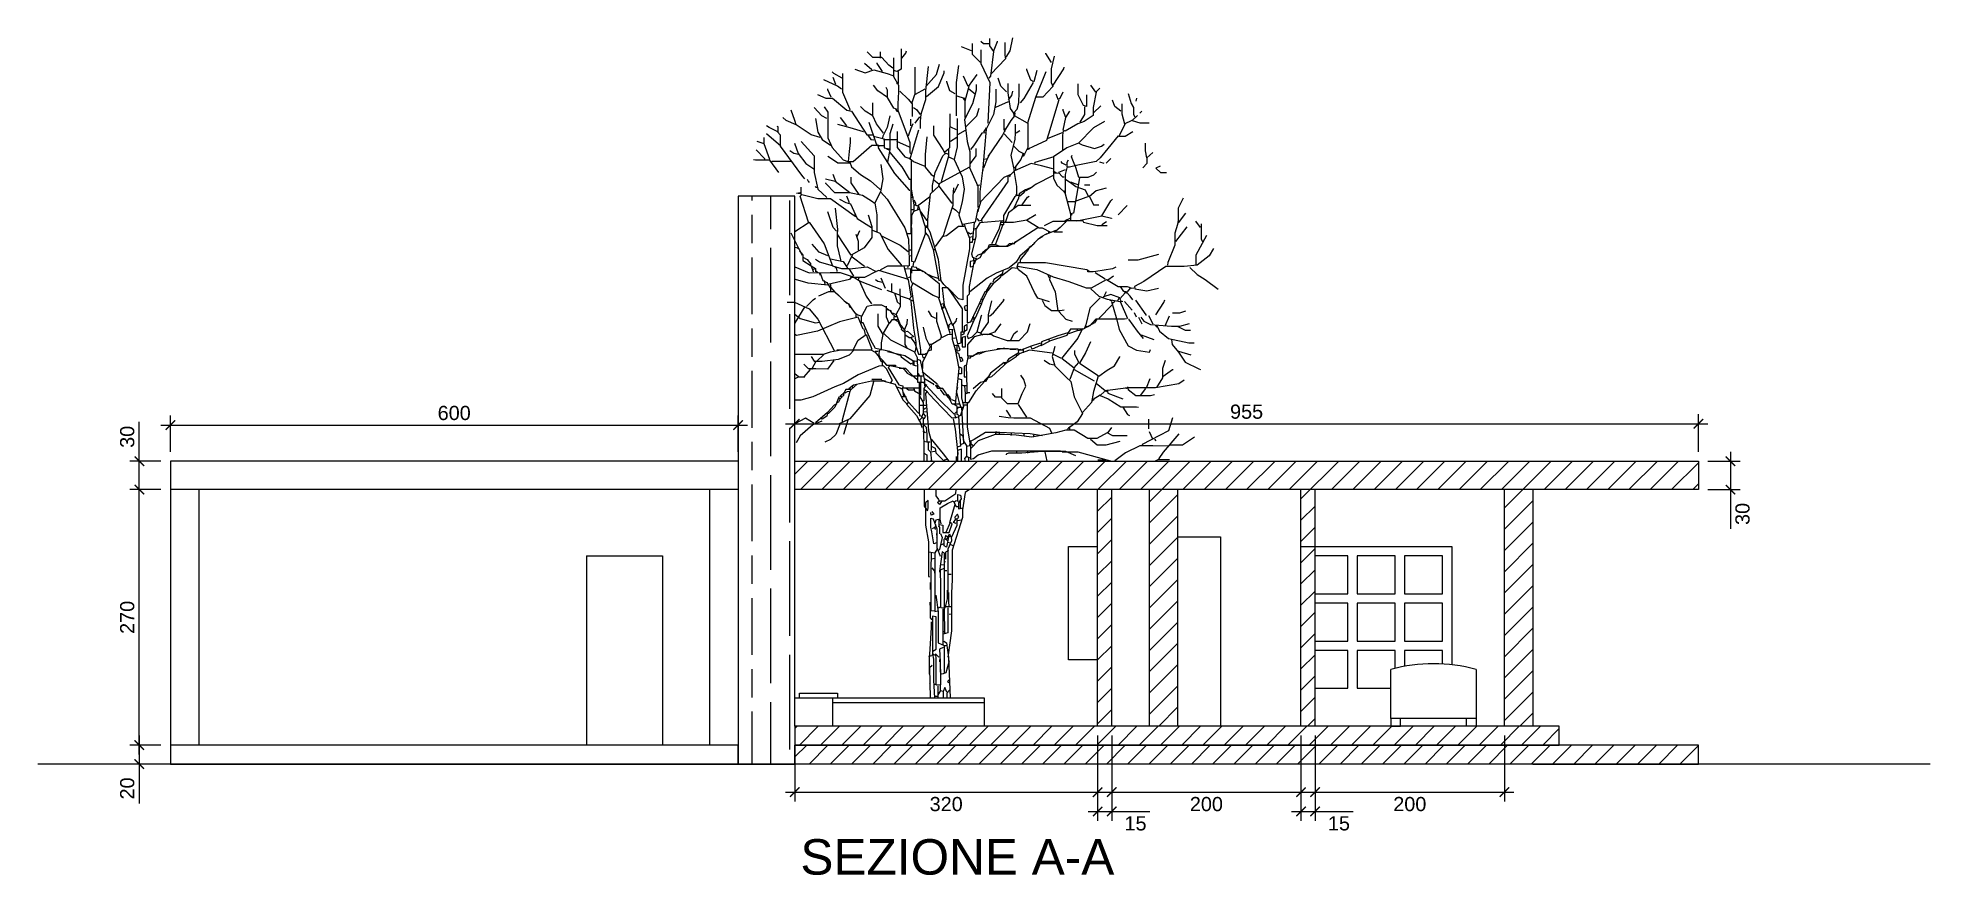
# Model space of a CAD drawing. Header units: centimetres. Extents: x -3096 to 17897, y -3131 to 15798.
# Drawn here: x 15893 to 17893, y 1996 to 2881 of the extents above; entities that cross this region are included whole.
import ezdxf

# ---------------------------------------------------------------- set-up
doc = ezdxf.new("R2010")
doc.units = ezdxf.units.CM
doc.layers.add('A-ANNO SYMB', color=3, linetype='Continuous', lineweight=13)
doc.styles.get("Standard").update_dxf_attribs({"font": 'arial.ttf'})
doc.dimstyles.new('1_100', dxfattribs={"dimtxt": 15, "dimasz": 10, "dimexe": 10, "dimexo": 10, "dimgap": 5, "dimtad": 2, "dimdec": 0, "dimtxsty": 'Standard', "dimblk": 'ARCHTICK', "dimcen": 2.5, "dimdle": 10, "dimadec": 0, "dimazin": 0, "dimtfac": 1, "dimtdec": 0, "dimtmove": 0, "dimatfit": 3, "dimldrblk": 'ARCHTICK', "dimfxl": 1, "dimarcsym": 0})

msp = doc.modelspace()

# ---------------------------------------------------------------- texts
at = {"insert": (16699, 2034.4), "char_height": 37.5, "attachment_point": 1}
msp.add_mtext_dynamic_manual_height_columns('SEZIONE A-A', width=1214.889, gutter_width=12.5, heights=[0], dxfattribs=at)

# ---------------------------------------------------------------- blocks, each defined once
blk = doc.blocks.new('_ArchTick')
at = {"color": 0, "linetype": 'ByBlock', "const_width": 0.15}
blk.add_lwpolyline([(-0.5, -0.5), (0.5, 0.5)], dxfattribs=at)
blk = doc.blocks.new('*D63')
at = {"layer": 'A-ANNO SYMB', "color": 0, "lineweight": -2, "transparency": 16777216}
for p, q in [((17028.1, 2143.8), (17028.1, 2074.1)), ((17228.1, 2143.8), (17228.1, 2074.1)), ((17018.1, 2084.1), (17238.1, 2084.1))]:
    blk.add_line(p, q, dxfattribs=at)
at = {"layer": 'Defpoints', "color": 0, "transparency": 16777216}
for p in [(17028.1, 2153.8), (17228.1, 2153.8), (17228.1, 2084.1)]:
    blk.add_point(p, dxfattribs=at)
at = {"layer": 'A-ANNO SYMB', "color": 0, "lineweight": -2, "transparency": 16777216, "xscale": 10, "yscale": 10, "zscale": 10, "rotation": 180}
blk.add_blockref('_ArchTick', (17028.1, 2084.1), dxfattribs=at)
at = {"layer": 'A-ANNO SYMB', "color": 0, "lineweight": -2, "transparency": 16777216, "xscale": 10, "yscale": 10, "zscale": 10}
blk.add_blockref('_ArchTick', (17228.1, 2084.1), dxfattribs=at)
at = {"layer": 'A-ANNO SYMB', "color": 0, "transparency": 16777216, "insert": (17128.1, 2071.4), "char_height": 15, "attachment_point": 5}
blk.add_mtext('200', dxfattribs=at)
blk = doc.blocks.new('*D64')
at = {"layer": 'A-ANNO SYMB', "color": 0, "lineweight": -2, "transparency": 16777216}
for p, q in [((17243.1, 2143.8), (17243.1, 2074.1)), ((17443.1, 2143.8), (17443.1, 2074.1)), ((17233.1, 2084.1), (17453.1, 2084.1))]:
    blk.add_line(p, q, dxfattribs=at)
at = {"layer": 'Defpoints', "color": 0, "transparency": 16777216}
for p in [(17243.1, 2153.8), (17443.1, 2153.8), (17443.1, 2084.1)]:
    blk.add_point(p, dxfattribs=at)
at = {"layer": 'A-ANNO SYMB', "color": 0, "lineweight": -2, "transparency": 16777216, "xscale": 10, "yscale": 10, "zscale": 10, "rotation": 180}
blk.add_blockref('_ArchTick', (17243.1, 2084.1), dxfattribs=at)
at = {"layer": 'A-ANNO SYMB', "color": 0, "lineweight": -2, "transparency": 16777216, "xscale": 10, "yscale": 10, "zscale": 10}
blk.add_blockref('_ArchTick', (17443.1, 2084.1), dxfattribs=at)
at = {"layer": 'A-ANNO SYMB', "color": 0, "transparency": 16777216, "insert": (17343.1, 2071.4), "char_height": 15, "attachment_point": 5}
blk.add_mtext('200', dxfattribs=at)
blk = doc.blocks.new('*D65')
at = {"layer": 'A-ANNO SYMB', "color": 0, "lineweight": -2, "transparency": 16777216}
for p, q in [((16693.1, 2143.8), (16693.1, 2074.1)), ((17013.1, 2143.8), (17013.1, 2074.1)), ((16683.1, 2084.1), (17023.1, 2084.1))]:
    blk.add_line(p, q, dxfattribs=at)
at = {"layer": 'Defpoints', "color": 0, "transparency": 16777216}
for p in [(16693.1, 2153.8), (17013.1, 2153.8), (17013.1, 2084.1)]:
    blk.add_point(p, dxfattribs=at)
at = {"layer": 'A-ANNO SYMB', "color": 0, "lineweight": -2, "transparency": 16777216, "xscale": 10, "yscale": 10, "zscale": 10, "rotation": 180}
blk.add_blockref('_ArchTick', (16693.1, 2084.1), dxfattribs=at)
at = {"layer": 'A-ANNO SYMB', "color": 0, "lineweight": -2, "transparency": 16777216, "xscale": 10, "yscale": 10, "zscale": 10}
blk.add_blockref('_ArchTick', (17013.1, 2084.1), dxfattribs=at)
at = {"layer": 'A-ANNO SYMB', "color": 0, "transparency": 16777216, "insert": (16853.1, 2071.4), "char_height": 15, "attachment_point": 5}
blk.add_mtext('320', dxfattribs=at)
blk = doc.blocks.new('*D66')
at = {"layer": 'A-ANNO SYMB', "color": 0, "lineweight": -2, "transparency": 16777216}
for p, q in [((16000.3, 2433.8), (16000.3, 2475.3)), ((16023.1, 2433.8), (15990.3, 2433.8)), ((16000.3, 2393.8), (16000.3, 2433.8)), ((16023.1, 2403.8), (15990.3, 2403.8))]:
    blk.add_line(p, q, dxfattribs=at)
at = {"layer": 'Defpoints', "color": 0, "transparency": 16777216}
for p in [(16000.3, 2433.8), (16033.1, 2433.8), (16033.1, 2403.8)]:
    blk.add_point(p, dxfattribs=at)
at = {"layer": 'A-ANNO SYMB', "color": 0, "lineweight": -2, "transparency": 16777216, "xscale": 10, "yscale": 10, "zscale": 10}
for p, rotation in [((16000.3, 2433.8), 90), ((16000.3, 2403.8), 270)]:
    blk.add_blockref('_ArchTick', p, dxfattribs=dict(at, rotation=rotation))
at = {"layer": 'A-ANNO SYMB', "color": 0, "transparency": 16777216, "insert": (15987.6, 2459.6), "char_height": 15, "attachment_point": 5, "rotation": 90}
blk.add_mtext('30', dxfattribs=at)
blk = doc.blocks.new('*D67')
at = {"layer": 'A-ANNO SYMB', "color": 0, "lineweight": -2, "transparency": 16777216}
for p, q in [((17682.1, 2443.8), (17682.1, 2403.8)), ((17658.1, 2433.8), (17692.1, 2433.8)), ((17658.1, 2403.8), (17692.1, 2403.8)), ((17682.1, 2403.8), (17682.1, 2362.4))]:
    blk.add_line(p, q, dxfattribs=at)
at = {"layer": 'Defpoints', "color": 0, "transparency": 16777216}
for p in [(17648.1, 2433.8), (17648.1, 2403.8), (17682.1, 2403.8)]:
    blk.add_point(p, dxfattribs=at)
at = {"layer": 'A-ANNO SYMB', "color": 0, "lineweight": -2, "transparency": 16777216, "xscale": 10, "yscale": 10, "zscale": 10}
for p, rotation in [((17682.1, 2433.8), 90), ((17682.1, 2403.8), 270)]:
    blk.add_blockref('_ArchTick', p, dxfattribs=dict(at, rotation=rotation))
at = {"layer": 'A-ANNO SYMB', "color": 0, "transparency": 16777216, "insert": (17694.8, 2378.1), "char_height": 15, "attachment_point": 5, "rotation": 90}
blk.add_mtext('30', dxfattribs=at)
blk = doc.blocks.new('*D68')
at = {"layer": 'A-ANNO SYMB', "color": 0, "lineweight": -2, "transparency": 16777216}
for p, q in [((17228.1, 2143.8), (17228.1, 2053.7)), ((17243.1, 2143.8), (17243.1, 2053.7)), ((17218.1, 2063.7), (17243.1, 2063.7)), ((17243.1, 2063.7), (17283.3, 2063.7))]:
    blk.add_line(p, q, dxfattribs=at)
at = {"layer": 'Defpoints', "color": 0, "transparency": 16777216}
for p in [(17228.1, 2153.8), (17243.1, 2153.8), (17243.1, 2063.7)]:
    blk.add_point(p, dxfattribs=at)
at = {"layer": 'A-ANNO SYMB', "color": 0, "lineweight": -2, "transparency": 16777216, "xscale": 10, "yscale": 10, "zscale": 10, "rotation": 180}
blk.add_blockref('_ArchTick', (17228.1, 2063.7), dxfattribs=at)
at = {"layer": 'A-ANNO SYMB', "color": 0, "lineweight": -2, "transparency": 16777216, "xscale": 10, "yscale": 10, "zscale": 10}
blk.add_blockref('_ArchTick', (17243.1, 2063.7), dxfattribs=at)
at = {"layer": 'A-ANNO SYMB', "color": 0, "transparency": 16777216, "insert": (17268.2, 2051), "char_height": 15, "attachment_point": 5}
blk.add_mtext('15', dxfattribs=at)
blk = doc.blocks.new('*D69')
at = {"layer": 'A-ANNO SYMB', "color": 0, "lineweight": -2, "transparency": 16777216}
for p, q in [((17013.1, 2143.8), (17013.1, 2053.7)), ((17028.1, 2143.8), (17028.1, 2053.7)), ((17003.1, 2063.7), (17028.1, 2063.7)), ((17028.1, 2063.7), (17068.3, 2063.7))]:
    blk.add_line(p, q, dxfattribs=at)
at = {"layer": 'Defpoints', "color": 0, "transparency": 16777216}
for p in [(17013.1, 2153.8), (17028.1, 2153.8), (17028.1, 2063.7)]:
    blk.add_point(p, dxfattribs=at)
at = {"layer": 'A-ANNO SYMB', "color": 0, "lineweight": -2, "transparency": 16777216, "xscale": 10, "yscale": 10, "zscale": 10, "rotation": 180}
blk.add_blockref('_ArchTick', (17013.1, 2063.7), dxfattribs=at)
at = {"layer": 'A-ANNO SYMB', "color": 0, "lineweight": -2, "transparency": 16777216, "xscale": 10, "yscale": 10, "zscale": 10}
blk.add_blockref('_ArchTick', (17028.1, 2063.7), dxfattribs=at)
at = {"layer": 'A-ANNO SYMB', "color": 0, "transparency": 16777216, "insert": (17053.2, 2051), "char_height": 15, "attachment_point": 5}
blk.add_mtext('15', dxfattribs=at)
blk = doc.blocks.new('*D70')
at = {"layer": 'A-ANNO SYMB', "color": 0, "lineweight": -2, "transparency": 16777216}
for p, q in [((16033.1, 2443.8), (16033.1, 2482)), ((16633.1, 2443.8), (16633.1, 2482)), ((16023.1, 2472), (16643.1, 2472))]:
    blk.add_line(p, q, dxfattribs=at)
at = {"layer": 'Defpoints', "color": 0, "transparency": 16777216}
for p in [(16633.1, 2472), (16033.1, 2433.8), (16633.1, 2433.8)]:
    blk.add_point(p, dxfattribs=at)
at = {"layer": 'A-ANNO SYMB', "color": 0, "lineweight": -2, "transparency": 16777216, "xscale": 10, "yscale": 10, "zscale": 10, "rotation": 180}
blk.add_blockref('_ArchTick', (16033.1, 2472), dxfattribs=at)
at = {"layer": 'A-ANNO SYMB', "color": 0, "lineweight": -2, "transparency": 16777216, "xscale": 10, "yscale": 10, "zscale": 10}
blk.add_blockref('_ArchTick', (16633.1, 2472), dxfattribs=at)
at = {"layer": 'A-ANNO SYMB', "color": 0, "transparency": 16777216, "insert": (16333.1, 2484.7), "char_height": 15, "attachment_point": 5}
blk.add_mtext('600', dxfattribs=at)
blk = doc.blocks.new('*D71')
at = {"layer": 'A-ANNO SYMB', "color": 0, "lineweight": -2, "transparency": 16777216}
for p, q in [((16023.1, 2403.8), (15990.3, 2403.8)), ((16000.3, 2123.8), (16000.3, 2413.8)), ((16023.1, 2133.8), (15990.3, 2133.8))]:
    blk.add_line(p, q, dxfattribs=at)
at = {"layer": 'Defpoints', "color": 0, "transparency": 16777216}
for p in [(16000.3, 2403.8), (16033.1, 2403.8), (16033.1, 2133.8)]:
    blk.add_point(p, dxfattribs=at)
at = {"layer": 'A-ANNO SYMB', "color": 0, "lineweight": -2, "transparency": 16777216, "xscale": 10, "yscale": 10, "zscale": 10}
for p, rotation in [((16000.3, 2403.8), 90), ((16000.3, 2133.8), 270)]:
    blk.add_blockref('_ArchTick', p, dxfattribs=dict(at, rotation=rotation))
at = {"layer": 'A-ANNO SYMB', "color": 0, "transparency": 16777216, "insert": (15987.6, 2268.8), "char_height": 15, "attachment_point": 5, "rotation": 90}
blk.add_mtext('270', dxfattribs=at)
blk = doc.blocks.new('*D72')
at = {"layer": 'A-ANNO SYMB', "color": 0, "lineweight": -2, "transparency": 16777216}
for p, q in [((16000.3, 2143.8), (16000.3, 2113.8)), ((16023.1, 2133.8), (15990.3, 2133.8)), ((16023.1, 2113.8), (15990.3, 2113.8)), ((16000.3, 2113.8), (16000.3, 2072.2))]:
    blk.add_line(p, q, dxfattribs=at)
at = {"layer": 'Defpoints', "color": 0, "transparency": 16777216}
for p in [(16033.1, 2133.8), (16000.3, 2113.8), (16033.1, 2113.8)]:
    blk.add_point(p, dxfattribs=at)
at = {"layer": 'A-ANNO SYMB', "color": 0, "lineweight": -2, "transparency": 16777216, "xscale": 10, "yscale": 10, "zscale": 10}
for p, rotation in [((16000.3, 2133.8), 90), ((16000.3, 2113.8), 270)]:
    blk.add_blockref('_ArchTick', p, dxfattribs=dict(at, rotation=rotation))
at = {"layer": 'A-ANNO SYMB', "color": 0, "transparency": 16777216, "insert": (15987.6, 2088), "char_height": 15, "attachment_point": 5, "rotation": 90}
blk.add_mtext('20', dxfattribs=at)
blk = doc.blocks.new('*D73')
at = {"layer": 'A-ANNO SYMB', "color": 0, "lineweight": -2, "transparency": 16777216}
for p, q in [((16693.1, 2443.8), (16693.1, 2483.5)), ((17648.1, 2443.8), (17648.1, 2483.5)), ((16683.1, 2473.5), (17658.1, 2473.5))]:
    blk.add_line(p, q, dxfattribs=at)
at = {"layer": 'Defpoints', "color": 0, "transparency": 16777216}
for p in [(17648.1, 2473.5), (16693.1, 2433.8), (17648.1, 2433.8)]:
    blk.add_point(p, dxfattribs=at)
at = {"layer": 'A-ANNO SYMB', "color": 0, "lineweight": -2, "transparency": 16777216, "xscale": 10, "yscale": 10, "zscale": 10, "rotation": 180}
blk.add_blockref('_ArchTick', (16693.1, 2473.5), dxfattribs=at)
at = {"layer": 'A-ANNO SYMB', "color": 0, "lineweight": -2, "transparency": 16777216, "xscale": 10, "yscale": 10, "zscale": 10}
blk.add_blockref('_ArchTick', (17648.1, 2473.5), dxfattribs=at)
at = {"layer": 'A-ANNO SYMB', "color": 0, "transparency": 16777216, "insert": (17170.6, 2486.1), "char_height": 15, "attachment_point": 5}
blk.add_mtext('955', dxfattribs=at)

# ---------------------------------------------------------------- dimensions: what is measured, and where the dimension line sits
at = {"layer": 'A-ANNO SYMB'}
for base, p1, p2, picture, middle in [((16633.1, 2472), (16033.1, 2433.8), (16633.1, 2433.8), '*D70', (16333.1, 2484.7)), ((17648.1, 2473.5), (16693.1, 2433.8), (17648.1, 2433.8), '*D73', (17170.6, 2486.1)), ((17013.1, 2084.1), (16693.1, 2153.8), (17013.1, 2153.8), '*D65', (16853.1, 2071.4)), ((17028.1, 2063.7), (17013.1, 2153.8), (17028.1, 2153.8), '*D69', (17053.2, 2051)), ((17228.1, 2084.1), (17028.1, 2153.8), (17228.1, 2153.8), '*D63', (17128.1, 2071.4)), ((17243.1, 2063.7), (17228.1, 2153.8), (17243.1, 2153.8), '*D68', (17268.2, 2051)), ((17443.1, 2084.1), (17243.1, 2153.8), (17443.1, 2153.8), '*D64', (17343.1, 2071.4))]:
    dim = msp.add_linear_dim(base=base, p1=p1, p2=p2, dimstyle='1_100', dxfattribs=at)
    dim.commit()
    dim.dimension.update_dxf_attribs({"geometry": picture, "text_midpoint": middle})
for base, p1, p2, picture, middle in [((16000.3, 2433.8), (16033.1, 2403.8), (16033.1, 2433.8), '*D66', (15987.6, 2459.6)), ((17682.1, 2403.8), (17648.1, 2433.8), (17648.1, 2403.8), '*D67', (17694.8, 2378.1)), ((16000.3, 2403.8), (16033.1, 2133.8), (16033.1, 2403.8), '*D71', (15987.6, 2268.8)), ((16000.3, 2113.8), (16033.1, 2133.8), (16033.1, 2113.8), '*D72', (15987.6, 2088))]:
    dim = msp.add_linear_dim(base=base, p1=p1, p2=p2, angle=90, dimstyle='1_100', dxfattribs=at)
    dim.commit()
    dim.dimension.update_dxf_attribs({"geometry": picture, "text_midpoint": middle})

# ---------------------------------------------------------------- hatches: boundary and pattern name
at = {"transparency": 33554508}
h = msp.add_hatch(dxfattribs=at)
h.set_pattern_fill('GOST_WOOD', color=256, scale=10)
h.set_pattern_definition([(90, (6547.847, 2249.15), (60, -4e-15), [100, -20]), (90, (6567.847, 2229.15), (60, -4e-15), [60, -15, 30, -15]), (90, (6587.847, 2199.15), (60, -4e-15), [100, -20])])
h.paths.add_polyline_path([(16633.1, 2113.8), (16693.1, 2113.8), (16693.1, 2133.8), (16693.1, 2413.8), (16693.1, 2713.8), (16633.1, 2713.8)])
h = msp.add_hatch(dxfattribs=at)
h.set_pattern_fill('ANSI31', color=256, scale=5)
h.set_pattern_definition([(45, (13825.56, 2269.15), (-11.22532, 11.22532), [])])
h.paths.add_polyline_path([(16693.1, 2433.8), (16693.1, 2403.8), (17473.1, 2403.8), (17648.1, 2403.8), (17648.1, 2433.8)])
h.paths.add_polyline_path([(17013.1, 2403.8), (17013.1, 2153.8), (17028.1, 2153.8), (17028.1, 2403.8)])
h.paths.add_polyline_path([(17098.1, 2403.8), (17068.1, 2403.8), (17068.1, 2153.8), (17098.1, 2153.8)])
h.paths.add_polyline_path([(17228.1, 2153.8), (17243.1, 2153.8), (17243.1, 2403.8), (17228.1, 2403.8)])
h.paths.add_polyline_path([(17443.1, 2153.8), (17473.1, 2153.8), (17473.1, 2403.8), (17443.1, 2403.8)])
h = msp.add_hatch(dxfattribs=at)
h.set_pattern_fill('ANSI31', color=256, scale=5)
h.set_pattern_definition([(45, (10118.907, 0), (-11.22532, 11.22532), [])])
h.paths.add_polyline_path([(16693.1, 2153.8), (16693.1, 2133.8), (17501.1, 2133.8), (17501.1, 2153.8)])
h = msp.add_hatch(dxfattribs=at)
h.set_pattern_fill('ANSI31', color=256, scale=5)
h.set_pattern_definition([(45, (11275.817, 1328.791), (-11.22532, 11.22532), [])])
h.paths.add_polyline_path([(17648.1, 2133.8), (16693.1, 2133.8), (16693.1, 2113.8), (17648.1, 2113.8)])

# ---------------------------------------------------------------- linework, layer by layer
for p, q in [((16693.1, 2713.8), (16633.1, 2713.8)), ((16633.1, 2713.8), (16633.1, 2113.8)), ((16693.1, 2413.8), (16693.1, 2713.8)), ((16633.1, 2403.8), (16033.1, 2403.8)), ((16063.1, 2403.8), (16063.1, 2133.8)), ((16603.1, 2403.8), (16603.1, 2133.8)), ((17473.1, 2403.8), (16693.1, 2403.8)), ((17013.1, 2153.8), (17013.1, 2403.8)), ((17028.1, 2153.8), (17028.1, 2403.8)), ((17068.1, 2153.8), (17068.1, 2403.8)), ((17098.1, 2153.8), (17098.1, 2403.8)), ((17228.1, 2153.8), (17228.1, 2403.8)), ((17243.1, 2153.8), (17243.1, 2403.8)), ((17443.1, 2153.8), (17443.1, 2403.8)), ((16633.1, 2383.8), (16633.1, 2113.8)), ((16473.1, 2333.8), (16473.1, 2133.8)), ((16473.1, 2333.8), (16553.1, 2333.8)), ((16553.1, 2333.8), (16553.1, 2133.8)), ((16693.1, 2183.8), (16893.1, 2183.8)), ((16893.1, 2183.8), (16893.1, 2153.8)), ((16733.1, 2178.8), (16893.1, 2178.8)), ((16693.1, 2113.8), (16693.1, 2133.8)), ((16033.1, 2113.8), (15893.1, 2113.8)), ((17893.1, 2113.8), (16033.1, 2113.8)), ((16633.1, 2113.8), (16693.1, 2113.8)), ((17473.1, 2113.8), (16693.1, 2113.8))]:
    msp.add_line(p, q)
at = {"color": 84}
for p, q in [((16850.5, 2243.5), (16853.3, 2241.8)), ((16853.3, 2241.8), (16855.5, 2226.3)), ((16841.7, 2228.5), (16838.6, 2230.2)), ((16838.6, 2230.2), (16839.6, 2224.7)), ((16839.6, 2224.7), (16839.6, 2202.5)), ((16855.5, 2226.3), (16857.4, 2183.8)), ((16838.3, 2218), (16835.6, 2215.3)), ((16835.6, 2215.3), (16836.2, 2183.8)), ((16839.6, 2202.5), (16840.8, 2183.8)), ((16851.6, 2194.8), (16850, 2190.3)), ((16850, 2190.3), (16850, 2183.8)), ((16853.9, 2189.8), (16851.6, 2194.8)), ((16856.6, 2192), (16853.9, 2188.7)), ((16853.9, 2188.7), (16853.9, 2183.8))]:
    msp.add_line(p, q, dxfattribs=at)
for points in [[(16898.7, 2880.7), (16898.7, 2872.9), (16903.1, 2866.8), (16907.5, 2877.4), (16907.5, 2877.9)], [(16916.4, 2860.8), (16920.8, 2867.4), (16923.6, 2881.2)], [(16796.8, 2849.1), (16792.4, 2852.5), (16785.2, 2860.5), (16775.7, 2860.5), (16769.7, 2866.3)], [(16783.8, 2859.6), (16783.8, 2866.3)], [(16805.4, 2869.6), (16805.4, 2848), (16801.2, 2845.8), (16797.3, 2846.9)], [(16797.3, 2860.2), (16797.3, 2840.3), (16802.6, 2831.4), (16802.7, 2824.2), (16802, 2811.5), (16802, 2804.8), (16811.7, 2778.3), (16814.8, 2770.5), (16814.8, 2760), (16815.6, 2759.4)], [(16806.2, 2859.6), (16810.6, 2865.2), (16811.2, 2867.4)], [(16879.8, 2867.4), (16869.3, 2871.8)], [(16880.4, 2875.2), (16880.4, 2864.1), (16888.7, 2855.8), (16889.2, 2855.8)], [(16898.1, 2874.9), (16892.6, 2874.9), (16889.8, 2877.4)], [(16889.8, 2868.5), (16889.8, 2854.1), (16899.2, 2834.2), (16897, 2791.5), (16897.5, 2791)], [(16903.1, 2866.8), (16899.8, 2840.8), (16898.1, 2838.6)], [(16915, 2876.3), (16915, 2863), (16915.8, 2859.1), (16900.3, 2843)], [(16967.3, 2861.9), (16964, 2848.6), (16964, 2834.2), (16965.7, 2829.8), (16955.1, 2818.4), (16947.4, 2818.4)], [(16964.5, 2855.2), (16958.5, 2864.6), (16958.5, 2865.2)], [(16743.1, 2838.6), (16734.2, 2843.6), (16732.6, 2845.3)], [(16743.4, 2843.6), (16743.4, 2823.7), (16750.8, 2806.5), (16751.4, 2804.8)], [(16756.4, 2848), (16767.4, 2844.1), (16776.8, 2847.5), (16790.7, 2843.6), (16796.8, 2841.4)], [(16774.6, 2847.5), (16766.9, 2854.1)], [(16785.7, 2845.8), (16780.2, 2854.1), (16780.2, 2854.7)], [(16802.3, 2845.8), (16802.3, 2833.1), (16800.7, 2832.5)], [(16830.6, 2827), (16820.3, 2821.4), (16820.3, 2850.2)], [(16833.9, 2850.8), (16831.1, 2825.3), (16831.1, 2815.9), (16826.7, 2801.5), (16825.9, 2797.6), (16825.7, 2792.1), (16825.7, 2785.5)], [(16831.7, 2829.8), (16842.7, 2842.5), (16846.1, 2853.6)], [(16832.2, 2819.2), (16845, 2829.8), (16851, 2844.1), (16851, 2846.4)], [(16866, 2851.9), (16863.5, 2834.2), (16863.6, 2820.9), (16863.7, 2815.4), (16863.7, 2798.7)], [(16885.4, 2842.5), (16876.5, 2829.8), (16871.5, 2840.8)], [(16958.5, 2845.3), (16947.4, 2818.1), (16939.1, 2791), (16925.2, 2798.7), (16921.4, 2793.8), (16915.8, 2784.9), (16914.2, 2784.9)], [(16949, 2846.9), (16945.7, 2834.7), (16942.4, 2836.4), (16938.5, 2847.5), (16938.5, 2848.6)], [(16966.2, 2831.4), (16977.3, 2848.6), (16977.8, 2850.2)], [(16717.1, 2821.4), (16725.9, 2817.6), (16733.1, 2817.6), (16748.1, 2804.8), (16753, 2803.7), (16769.1, 2778.8), (16775.2, 2778.8)], [(16742.5, 2827), (16738.1, 2830.3), (16723.7, 2836.9)], [(16731.4, 2818.7), (16728.1, 2826.4), (16728.1, 2827.5)], [(16736.4, 2832), (16733.7, 2839.2)], [(16801.2, 2805.4), (16797.9, 2807.1), (16791.2, 2818.1), (16780.7, 2825.3), (16776.3, 2831.4)], [(16791, 2818.1), (16791, 2825.9), (16789.6, 2828.6)], [(16804, 2824.8), (16812.8, 2816.5), (16816.7, 2812), (16820, 2821.4)], [(16862.7, 2822), (16857.1, 2825.3), (16853.8, 2834.7), (16853.8, 2835.3)], [(16884.8, 2832), (16884.8, 2825.9), (16880.9, 2811.5), (16872.6, 2794.9), (16875.4, 2771.6), (16878.2, 2761.1), (16878.2, 2744.5)], [(16877.1, 2829.8), (16872.9, 2814.2), (16872.9, 2797.1)], [(16877.1, 2827.5), (16883.7, 2822), (16884.3, 2822)], [(16905.6, 2827), (16905.6, 2813.7), (16903.1, 2800.4), (16895.3, 2784.9), (16892, 2743.9), (16888.7, 2718.5), (16888.7, 2707.4), (16914.2, 2734), (16921.9, 2737.3), (16925.2, 2740.6), (16921.9, 2757.2), (16926.1, 2773.8), (16926.2, 2781), (16926.2, 2789.9)], [(16916.9, 2824.2), (16910.8, 2830.3), (16908.1, 2838.6)], [(16918.3, 2833.1), (16918.3, 2823.1), (16920.8, 2806.5), (16924.1, 2801.5), (16928, 2805.9), (16929.9, 2812.6), (16930.4, 2823.7), (16930.4, 2832.5)], [(16919.1, 2815.9), (16922.5, 2820.3), (16923.6, 2824.8)], [(16945.2, 2834.2), (16935.2, 2817), (16931.3, 2812.6)], [(16969, 2822), (16971.2, 2816.5), (16973.4, 2817.6), (16976.7, 2824.2)], [(17011.6, 2823.7), (17008.3, 2807.6), (17008.3, 2799.3), (16998.9, 2792.7), (16992.2, 2790.4), (16978.9, 2782.7), (16976.7, 2783.8), (16979.5, 2797.1), (16976.7, 2804.3), (16976.7, 2805.9)], [(17001.4, 2820.9), (17001.4, 2808.7), (16998.3, 2809.8), (16992.5, 2820.9), (16992.5, 2832.5)], [(17015.5, 2828.1), (17011.1, 2823.7), (17006.1, 2831.4)], [(17045.4, 2822.6), (17048.7, 2812), (17051.2, 2807.6), (17051.2, 2800.4), (17052.6, 2797.6)], [(16694.4, 2789.3), (16693.2, 2793.8), (16689.4, 2804.8)], [(16727, 2796), (16721.5, 2798.7), (16713.7, 2807.6)], [(16724.3, 2808.2), (16727.9, 2802.6), (16727.9, 2775.5), (16732.6, 2765.5), (16744.2, 2752.2), (16749.2, 2750.6), (16754.7, 2750.6), (16774.6, 2768), (16781.8, 2768), (16781.3, 2765), (16798.4, 2737.8), (16813.9, 2720.1), (16814.5, 2720.1)], [(16786.8, 2780.5), (16779.6, 2790.4), (16775.7, 2798.7), (16767.4, 2803.7), (16762.5, 2808.7)], [(16775.7, 2798.7), (16775.7, 2812.6)], [(16799.6, 2805.4), (16801.8, 2803.2)], [(16817.3, 2812), (16817, 2806.5), (16817, 2798.2)], [(16818.4, 2807.6), (16821.7, 2805.4), (16825.6, 2800.4)], [(16857.1, 2801), (16856.6, 2772.2), (16856.6, 2765), (16855.5, 2763.9)], [(16864.3, 2819.8), (16872.1, 2817.6), (16873.2, 2817.6)], [(16871, 2817), (16872.6, 2815.4)], [(16873.7, 2787.1), (16885.4, 2798.7), (16888.1, 2807.1)], [(16918.6, 2813.7), (16905.3, 2807.6)], [(16924.1, 2801.5), (16924.7, 2798.7)], [(16925.8, 2802.1), (16925.2, 2798.7)], [(16972.3, 2815.9), (16961.2, 2779.4), (16959, 2772.7), (16944.6, 2766.1), (16940.2, 2763.9), (16939.1, 2764.4)], [(16979.5, 2797.1), (16983.9, 2803.7)], [(16999.4, 2808.2), (16999.4, 2800.4), (16994.4, 2792.1)], [(17008.8, 2802.1), (17016.6, 2809.3)], [(17037.6, 2803.7), (17031.5, 2808.7), (17028.8, 2815.4)], [(17038.7, 2811.5), (17038.7, 2801), (17041.5, 2790.4), (17049.8, 2794.3)], [(17054.2, 2817.6), (17053.7, 2814.2)], [(17059.8, 2803.7), (17057.6, 2801.5)], [(16703.8, 2732.3), (16702.1, 2734.5), (16700.4, 2736.2), (16678, 2766.6), (16678, 2778.3), (16674.4, 2782.1), (16666.1, 2786.6), (16663.3, 2788.2)], [(16675.5, 2781.6), (16675.5, 2787.1), (16674.4, 2787.7)], [(16719.8, 2776), (16710.4, 2778.8), (16694.4, 2789.3), (16683.8, 2793.8), (16680.5, 2797.1)], [(16714.8, 2796), (16717.6, 2781.6), (16722, 2773.8), (16730.9, 2767.7)], [(16738.1, 2789.9), (16747.5, 2787.7), (16751.4, 2786.6), (16765.2, 2782.1), (16765.8, 2782.1)], [(16748.1, 2788.2), (16741.4, 2797.1)], [(16771.3, 2792.1), (16779.1, 2769.4), (16780.7, 2766.6)], [(16793.5, 2798.7), (16790.7, 2786.6), (16786.3, 2777.2), (16785.7, 2775.5)], [(16796.8, 2789.9), (16793.7, 2779.9), (16793.7, 2763.3), (16791.2, 2750)], [(16801.2, 2782.1), (16801.2, 2765.5), (16809.5, 2755.6), (16814.5, 2753.9), (16815.1, 2754.5)], [(16817.8, 2790.4), (16815.6, 2785.5), (16812.8, 2777.2)], [(16823.9, 2783.8), (16815.1, 2754.5), (16815.1, 2752.2)], [(16815.6, 2788.2), (16815.6, 2795.4)], [(16825, 2797.6), (16820, 2791)], [(16839.7, 2788.2), (16839.7, 2778.3), (16849.4, 2763.3), (16851.6, 2759.4)], [(16864.6, 2796), (16864.7, 2776), (16864.7, 2766.1), (16861.6, 2752.8), (16856, 2755)], [(16857.7, 2787.1), (16863.8, 2784.4)], [(16873.2, 2783.2), (16864.9, 2778.8)], [(16894.8, 2781), (16890.9, 2780.5), (16882, 2767.2), (16878.7, 2763.3)], [(16895.3, 2786), (16892.6, 2781.6)], [(16915.8, 2784.9), (16912.5, 2778.3), (16897.5, 2756.1), (16897, 2756.1)], [(16913.9, 2795.4), (16913.9, 2784.4), (16915.3, 2782.1)], [(16939.4, 2791), (16939.4, 2765.5), (16935.8, 2758.3), (16930.2, 2761.1), (16924.7, 2766.6), (16923.6, 2766.6)], [(16926.9, 2781), (16930.8, 2783.2)], [(16975.6, 2781), (16960.7, 2774.9)], [(17020.5, 2792.7), (17008.8, 2786), (16992.8, 2770), (16980.6, 2765), (16966.5, 2755.6), (16966.5, 2732.9), (16970.1, 2725.7), (16977.3, 2719), (16978.4, 2719.6)], [(16976.7, 2782.7), (16976.2, 2778.3), (16976.2, 2762.2)], [(17042.1, 2790.4), (17035.4, 2777.4), (17042.1, 2777.4), (17050.4, 2782.1)], [(17055.3, 2799.3), (17049.8, 2793.8), (17057.6, 2791.5), (17067.5, 2791.5)], [(16652.3, 2762.8), (16661.1, 2753.9), (16661.1, 2752.2)], [(16666.7, 2752.8), (16660.6, 2769.4), (16653.4, 2771.6)], [(16660.6, 2769.4), (16660.6, 2776)], [(16678.3, 2766.6), (16663.3, 2779.9)], [(16697.1, 2757.8), (16692.1, 2758.9), (16687.7, 2761.7)], [(16692.7, 2770), (16696.6, 2758.9), (16704.9, 2748.4), (16713.2, 2742.8)], [(16699.9, 2771.6), (16713.5, 2756.7), (16713.5, 2739), (16717.6, 2721.2), (16727, 2712.4)], [(16750, 2750.6), (16751, 2761.1), (16752, 2770.5), (16752, 2776)], [(16770.2, 2778.3), (16773.5, 2773.8), (16776.8, 2773.3)], [(16776.3, 2777.2), (16787.6, 2774.4), (16787.6, 2765), (16792.9, 2763.9)], [(16781.8, 2767.5), (16787.4, 2767.5)], [(16800.7, 2773.3), (16786.8, 2773.3)], [(16790.1, 2763.9), (16792.4, 2762.8)], [(16800.7, 2772.2), (16813.9, 2766.1)], [(16832.8, 2776.6), (16830.8, 2757.8), (16830.8, 2744.5), (16837.2, 2736.7), (16840, 2735.1)], [(16848.3, 2729.5), (16856, 2756.7), (16856, 2763.9), (16851.6, 2760.5)], [(16864.3, 2776), (16857.7, 2771.6)], [(16878.7, 2748.4), (16884.8, 2756.7), (16884.8, 2764.4)], [(16914.2, 2779.9), (16923, 2770.5)], [(16941.3, 2763.9), (16938.5, 2762.8)], [(17034.9, 2777.7), (17023.8, 2764.4), (17016, 2754.5), (17011.6, 2750.6), (16992.2, 2746.7), (16983.4, 2744.5), (16980.9, 2744.5), (16980.9, 2750), (16982.3, 2752.2)], [(16993.3, 2770), (16996.7, 2768.3), (17009.9, 2764.4), (17017.1, 2766.6), (17019.9, 2768.8)], [(17071.4, 2760), (17065.3, 2754.5), (17063.9, 2761.7), (17063.9, 2770)], [(16676.1, 2739), (16666.7, 2752), (16651.7, 2752), (16649.5, 2752.2)], [(16689.4, 2750.6), (16668.9, 2750.6)], [(16751.4, 2748.9), (16738.6, 2748.9), (16728.7, 2755.6), (16728.1, 2756.1)], [(16751.4, 2750), (16753, 2745), (16762.5, 2736.7), (16773, 2730.1), (16782.9, 2721.2), (16783.5, 2721.2)], [(16784, 2747.3), (16786.3, 2732.3), (16783.5, 2718.5)], [(16793.5, 2760), (16806.2, 2745), (16813.9, 2731.8), (16815.6, 2731.8)], [(16814.5, 2753.9), (16818.4, 2750.6), (16830.6, 2745.6), (16831.1, 2745.6)], [(16816.2, 2751.7), (16816.2, 2721.2), (16818.9, 2704.6), (16818.9, 2698), (16824.5, 2700.2)], [(16838.6, 2718.5), (16838.6, 2725.1), (16841.6, 2739), (16849.4, 2756.7), (16852.7, 2759.4), (16855.5, 2758.3)], [(16886.8, 2701.9), (16886.8, 2724), (16877.6, 2744.5), (16846.1, 2727.3), (16845, 2724.6)], [(16861.6, 2752.8), (16869.9, 2734.5), (16872.1, 2721.2), (16869.9, 2707.9), (16866.5, 2694.1), (16870.4, 2683)], [(16892, 2743.9), (16892, 2741.2)], [(16898.7, 2757.8), (16896.4, 2753.3), (16892.6, 2743.4)], [(16896.4, 2753.3), (16893.1, 2752.8)], [(16934.1, 2758.3), (16931.9, 2752.8), (16925.2, 2743.9), (16924.7, 2743.9)], [(16924.7, 2741.2), (16927.4, 2724), (16927.4, 2715.1), (16930.2, 2715.1)], [(16965.7, 2742.8), (16954, 2746.1), (16942.9, 2748.4), (16925.2, 2740.6)], [(16926.3, 2744.5), (16926.3, 2741.2)], [(16935.8, 2758.3), (16934.6, 2756.1), (16934.1, 2756.1)], [(16966.8, 2755.6), (16946.8, 2749.5), (16946.3, 2748.4)], [(16966.2, 2740.6), (16969, 2739), (16969, 2738.4)], [(16978.9, 2741.7), (16971.7, 2739), (16976.2, 2734.5), (16977.8, 2734.5)], [(16980, 2746.7), (16975.6, 2748.9), (16974.5, 2750.6)], [(16980.6, 2743.9), (16978.7, 2736.7), (16978.7, 2716.3), (16984.5, 2695.2), (16984.5, 2688.6)], [(16988.9, 2746.7), (16985.6, 2755.6), (16986.1, 2757.2)], [(17011.8, 2739.2), (17008.8, 2736.2), (17002.7, 2733.7), (16993.3, 2733.7), (16989.5, 2746.7)], [(17019.9, 2748.4), (17015.5, 2750)], [(17022.1, 2748.9), (17027.1, 2753.9)], [(17065, 2754.5), (17065, 2748.4), (17060.9, 2743.9)], [(17079.2, 2745.6), (17074.7, 2743.4), (17079.7, 2739), (17085.8, 2739)], [(16699.3, 2723.4), (16699.3, 2715.7)], [(16706, 2731.8), (16707.6, 2729), (16708.7, 2729)], [(16714.7, 2724.1), (16715.4, 2723.4), (16716.5, 2723.4)], [(16751.4, 2717.4), (16735.9, 2729.5), (16725.4, 2731.8)], [(16778, 2705.7), (16774.1, 2708.5), (16764.7, 2714.6), (16750.8, 2717.6), (16735.3, 2717.6), (16725.9, 2727.3), (16725.9, 2727.9)], [(16736.4, 2729.5), (16733.7, 2736.7)], [(16761.3, 2715.7), (16752.8, 2727.9), (16752.8, 2734)], [(16815.6, 2731.8), (16815.6, 2692.4), (16815.6, 2674.2), (16812.3, 2674.2)], [(16833.6, 2680.8), (16833.6, 2689.1), (16836.6, 2716.3), (16845.5, 2724.6), (16858.8, 2706.8), (16859.3, 2706.8)], [(16840, 2731.2), (16845.5, 2726.8)], [(16860.7, 2722.9), (16860, 2713.5), (16860, 2704.1), (16852.1, 2679.2), (16849.9, 2672), (16850.5, 2671.4)], [(16861.6, 2717.4), (16866, 2726.8)], [(16888.7, 2725.7), (16885.4, 2725.1)], [(16918.3, 2735.6), (16918.3, 2729.5), (16890.4, 2689.1), (16890.9, 2686.9)], [(16920.8, 2736.2), (16919.7, 2734.5)], [(16936.9, 2720.7), (16930.2, 2716.3), (16929.7, 2711.8), (16924.1, 2700.7)], [(16966.2, 2735.6), (16947.4, 2726.2), (16944.1, 2723.4), (16936.9, 2720.7), (16935.2, 2717.4), (16930.8, 2714)], [(16944.1, 2723.4), (16941.3, 2721.8), (16937.4, 2719.6)], [(16947.9, 2726.2), (16944.6, 2724.6)], [(16971.7, 2738.4), (16966.8, 2737.8)], [(16978.4, 2732.3), (16984.5, 2728.4), (16990, 2724), (17000, 2720.7), (17003.3, 2714)], [(16984.5, 2729), (16988.9, 2727.3), (16992.2, 2726.2)], [(16993.9, 2733.4), (16987.8, 2695.8), (16985, 2695.2)], [(17005, 2725.4), (16999.4, 2725.4)], [(17022.1, 2722.3), (17011.6, 2719.6), (17004.4, 2713.5), (17008.8, 2704.9), (17014.4, 2704.9)], [(16698.8, 2717.4), (16694.9, 2716.8)], [(16698.8, 2716.8), (16696.6, 2716.8)], [(16707.6, 2686.4), (16698.8, 2714), (16700.4, 2715.7), (16717.6, 2711.5), (16730.9, 2711.5), (16755.8, 2693.6), (16756.4, 2694.1)], [(16735.9, 2701.3), (16738.1, 2678.6), (16737.8, 2674.2), (16737.8, 2661.4), (16741.4, 2646.5), (16741.4, 2645.9)], [(16740.3, 2710.7), (16747, 2707.4), (16751.9, 2705.7), (16759.1, 2690.2), (16774.1, 2680.8)], [(16750.8, 2706.8), (16748.1, 2714)], [(16780.2, 2676.4), (16780.2, 2694.1), (16778, 2706.8), (16783.5, 2718.5), (16790.7, 2710.7), (16809.5, 2680.3), (16813.4, 2668.6), (16813.9, 2645.9), (16813.9, 2640.4), (16807.3, 2639.8), (16791.2, 2639.8), (16783.5, 2636), (16783.5, 2635.4)], [(16818.4, 2712.4), (16815.6, 2712.4)], [(16835.5, 2712.9), (16822.8, 2703.5), (16818.9, 2705.2)], [(16818.9, 2710.2), (16820.6, 2706.8), (16820.6, 2705.2)], [(16823.4, 2703.5), (16822.8, 2700.2)], [(16823.9, 2703.5), (16830.6, 2682.5), (16833.3, 2682.5)], [(16859.3, 2701.9), (16863.2, 2699.1), (16866, 2696.3), (16866.5, 2696.3)], [(16886.5, 2700.7), (16883.7, 2686.4), (16871, 2684.1), (16870.4, 2684.1)], [(16889.2, 2707.4), (16887, 2699.6), (16886.5, 2697.4)], [(16925.8, 2713.5), (16913.6, 2693.6), (16913.6, 2683.6), (16910.8, 2683.6)], [(16942.4, 2704.1), (16929.1, 2704.1), (16919.1, 2696.3), (16915.8, 2686.9)], [(16926.9, 2715.7), (16926.3, 2713.5), (16927.4, 2715.1)], [(16933.5, 2704.6), (16939.1, 2712.9), (16940.7, 2714)], [(16977.3, 2719), (16978.9, 2716.8)], [(16990, 2707.9), (16981.7, 2707.9)], [(17004.4, 2714), (16991.1, 2709.1), (16990.6, 2709.1)], [(17017.7, 2693), (17027.1, 2709.1), (17028.8, 2710.7)], [(17034.9, 2694.1), (17044.3, 2704.1)], [(17103.5, 2711.8), (17098.3, 2701.3), (17098.3, 2688.6), (17097.4, 2684.1), (17094.9, 2674.7), (17094.9, 2662), (17087.5, 2643.7), (17086.9, 2641)], [(16693.1, 2676.7), (16708.2, 2686.4), (16724.3, 2663.7), (16733.1, 2640.4), (16742.5, 2637.6), (16750.3, 2637.6), (16755.3, 2629.3)], [(16737, 2676.9), (16733.7, 2680.8), (16728.7, 2695.2), (16728.1, 2697.4)], [(16770.8, 2694.1), (16774.4, 2681.9), (16774.4, 2670.3), (16766.3, 2659.2), (16752.5, 2651.5), (16738.6, 2673.1), (16738.1, 2673.1)], [(16755.8, 2693.6), (16757.5, 2692.4)], [(16818.4, 2699.6), (16816.2, 2699.6)], [(16818.9, 2698), (16816.4, 2693.6), (16816.4, 2686.4), (16816.2, 2681.9)], [(16830.8, 2682.5), (16830.8, 2673.6), (16819.5, 2644.3), (16816.7, 2644.8), (16816.7, 2680.3), (16816.2, 2680.8)], [(16825.6, 2698), (16832.2, 2688.6), (16833.3, 2688.6)], [(16854.4, 2616.6), (16850.5, 2620.5), (16847.7, 2624.3), (16845, 2647), (16836.1, 2675.8), (16833.3, 2680.8), (16831.7, 2680.8)], [(16872.6, 2683.6), (16873.2, 2680.8), (16877.9, 2669.7), (16877.9, 2658.1), (16870.7, 2619.9), (16870.7, 2604.4), (16866, 2605.5), (16854.9, 2616.9), (16848.8, 2616.9), (16851, 2598.9), (16859.9, 2577.3), (16863.8, 2581.7), (16864.3, 2585)], [(16872.1, 2681.9), (16866, 2681.9), (16853.3, 2672), (16848.8, 2670.8)], [(16882.6, 2685.8), (16880.4, 2664.8), (16878.2, 2664.8)], [(16913.1, 2688), (16888.7, 2685.8), (16884.5, 2679.2), (16884.5, 2670.8), (16879.8, 2653.1), (16880.9, 2649.3), (16884.8, 2648.1), (16882.6, 2642.1)], [(16885.4, 2690.2), (16887.6, 2688), (16890.4, 2688.6)], [(16910.8, 2687.5), (16908.6, 2678.6), (16900.9, 2663.7)], [(16912.5, 2683), (16905.3, 2663.1)], [(16938.5, 2688.6), (16924.1, 2686.1), (16911.9, 2686.1), (16911.4, 2685.8)], [(16950.1, 2680.3), (16929.1, 2667), (16925.8, 2665.3), (16925.2, 2664.8)], [(16947.9, 2694.1), (16938.5, 2688.6), (16951.3, 2680.3), (16954.6, 2680.3), (16963.4, 2675.8)], [(16978.4, 2687.2), (16965.7, 2687.2), (16956.8, 2682.5)], [(16996.7, 2687.7), (16980.6, 2687.7), (16973.4, 2680.8), (16969, 2676.9), (16969, 2675.8)], [(16983.9, 2690.2), (16978.4, 2688), (16978.9, 2685.8)], [(16986.1, 2694.7), (16984.5, 2693)], [(16991.1, 2688), (17017.7, 2693), (17027.7, 2690.8), (17027.7, 2690.2)], [(16996.7, 2689.1), (16998.3, 2686.4), (17012.7, 2683), (17023.3, 2683)], [(17017.7, 2684.1), (17022.5, 2687.2)], [(17095.8, 2665.9), (17107.9, 2681.4)], [(17098.5, 2685.8), (17106.3, 2695.8)], [(17121.8, 2680.8), (17116.8, 2687.5)], [(17122.6, 2684.7), (17122.6, 2668.6), (17124, 2665.9)], [(16688.8, 2675.3), (16697.7, 2657.6), (16701, 2651.5)], [(16728.1, 2650.9), (16718.7, 2654.8), (16711.5, 2663.1)], [(16757.5, 2673.6), (16760.2, 2666.4), (16760.2, 2657)], [(16759.1, 2671.4), (16761.9, 2677.5)], [(16775.2, 2678), (16782.9, 2674.7), (16791.8, 2657.6), (16805.6, 2641.5), (16805.6, 2641)], [(16784.6, 2672), (16804.5, 2662), (16812.8, 2655.3)], [(16831.1, 2675.3), (16834.4, 2671.4), (16839.4, 2657.6), (16841.6, 2657.6)], [(16849.9, 2672.5), (16841.6, 2660.9)], [(16875.4, 2676.4), (16878.7, 2674.2), (16880.9, 2675.3)], [(16880.9, 2670.8), (16877.6, 2670.3)], [(16955.1, 2671.4), (16950.1, 2668.1), (16943.5, 2661.4), (16930.8, 2650.4), (16926.9, 2644.3), (16919.7, 2638.2), (16905.9, 2632.6), (16896.4, 2627.1), (16878.2, 2612.7)], [(16883.2, 2668.1), (16880.9, 2668.1)], [(16882, 2679.7), (16881.5, 2674.7)], [(16884.8, 2679.7), (16882.6, 2679.2)], [(16923.6, 2663.7), (16918, 2660.9), (16899.8, 2660.9), (16897.5, 2658.7), (16894.2, 2657), (16893.7, 2654.2), (16886.5, 2651.5), (16884.3, 2649.3)], [(16894.8, 2655.9), (16897, 2658.1), (16898.7, 2662.8), (16905.3, 2662.8), (16908.6, 2661.4)], [(16925.8, 2663.7), (16919.7, 2663.7), (16916.4, 2660.9)], [(16929.1, 2667), (16924.1, 2663.7), (16923, 2664.2)], [(16943.5, 2661.4), (16940.7, 2659.8), (16939.1, 2655.9), (16937.4, 2654.2), (16931.3, 2646.5), (16931.3, 2643.7)], [(16946.3, 2664.8), (16945.2, 2662.5), (16944.1, 2662.5)], [(16969, 2677.5), (16957.3, 2673.1), (16952.4, 2670.3), (16950.7, 2668.6)], [(16959.6, 2674.2), (16957.3, 2673.1)], [(16961.2, 2676.9), (16961.2, 2674.7)], [(16966.8, 2676.1), (16976.2, 2676.1)], [(17128.4, 2672.5), (17117.1, 2651.5), (17117.1, 2641)], [(16693.1, 2659.9), (16696.6, 2659.2), (16697.1, 2659.8)], [(16696, 2659.2), (16697.7, 2658.1)], [(16698.2, 2655.9), (16699.9, 2654.2), (16701.6, 2651.5), (16701.6, 2645.9), (16710.4, 2640.4), (16714.8, 2637.6), (16714.8, 2633.8)], [(16701.6, 2649.3), (16706, 2647), (16709.9, 2642.1), (16709.3, 2641)], [(16710.4, 2640.4), (16712.6, 2634.3), (16712.6, 2633.8)], [(16733.1, 2640.4), (16719.3, 2644.3), (16714.8, 2647)], [(16730.9, 2647.6), (16744.2, 2644.8), (16748.6, 2638.7), (16748.6, 2638.2)], [(16753.6, 2651.5), (16748.6, 2640.4)], [(16753.6, 2649.8), (16766.9, 2639.8)], [(16812.8, 2640.4), (16812.3, 2638.2)], [(16816.2, 2657), (16813.4, 2657)], [(16816.2, 2650.9), (16813.9, 2650.4)], [(16818.4, 2643.7), (16817.8, 2639.8)], [(16839.4, 2657.6), (16845.5, 2624.9), (16847.2, 2625.4)], [(16882.6, 2645.9), (16877.3, 2618.3), (16877.3, 2610.5), (16875.4, 2608.3), (16875.4, 2580), (16879.3, 2581.2), (16894.2, 2613.3), (16897.5, 2614.4), (16903.6, 2622.1)], [(16894.2, 2656.5), (16891.5, 2654.2), (16888.7, 2648.7), (16883.2, 2645.9), (16878.4, 2644.8), (16878.4, 2639.3), (16882, 2639.8)], [(16882, 2648.7), (16882, 2645.9)], [(16962.3, 2602.2), (16950.1, 2606.1), (16946.3, 2612.2), (16938.5, 2629.3), (16929.7, 2636), (16928, 2639.3), (16929.7, 2644), (16957.9, 2644), (17001.6, 2636.5), (17005, 2634.3)], [(17045.4, 2646.8), (17055.9, 2646.8), (17078, 2652.6)], [(17135.6, 2658.7), (17131.2, 2650.9), (17118.5, 2641), (17104.6, 2639.6), (17085.2, 2639.6), (17062, 2623.8), (17052, 2618.3), (17052.6, 2616), (17065.3, 2613.8), (17077.5, 2616.6)], [(16693.1, 2639.1), (16708.2, 2632.9), (16730.3, 2633.3), (16740.9, 2633.3), (16754.7, 2628.8), (16763, 2623.8)], [(16728.1, 2619.9), (16707.1, 2622.1), (16693.8, 2626)], [(16714.8, 2637.1), (16712.6, 2636.5)], [(16714.8, 2635.4), (16717.6, 2633.2)], [(16719.3, 2632.6), (16719.8, 2630.4)], [(16719.8, 2632.6), (16722.6, 2624.9), (16727, 2622.7), (16730.3, 2617.1), (16730.9, 2617.1)], [(16724.3, 2624.9), (16724.8, 2621)], [(16752.5, 2628.8), (16750.8, 2626), (16728.1, 2620.5)], [(16730.9, 2620.5), (16730.9, 2613.8)], [(16735.3, 2638.7), (16737.5, 2638.2)], [(16737, 2637.6), (16737.5, 2634.3)], [(16750.8, 2637.1), (16769.7, 2639.3), (16779.1, 2634.3), (16766.9, 2627.9), (16753.6, 2627.9), (16752.5, 2627.1)], [(16760.8, 2627.7), (16760.2, 2625.4)], [(16761.3, 2624.9), (16768.5, 2608.3), (16774.1, 2600)], [(16785.2, 2614.9), (16762.5, 2623.8), (16761.9, 2623.2)], [(16785.7, 2622.7), (16780.7, 2623.8), (16778.5, 2625.4)], [(16816.2, 2608.3), (16813.4, 2626), (16781.8, 2635.4), (16779.1, 2634.3)], [(16784, 2627.7), (16788.5, 2616.6)], [(16795.7, 2612.7), (16795.7, 2621.6)], [(16808.4, 2639.8), (16812.3, 2626)], [(16809.5, 2637.1), (16815.3, 2637.6), (16815.3, 2625.4), (16817.3, 2622.1)], [(16815.6, 2628.8), (16812.8, 2627.7)], [(16833.3, 2631.5), (16845.8, 2621.6), (16845.8, 2606.6), (16839.4, 2608.8), (16817.8, 2622.1), (16816.2, 2617.7), (16826.1, 2551.3), (16826.1, 2547.4)], [(16823.4, 2636), (16821.7, 2638.7), (16816.4, 2639.3), (16816.4, 2632.6)], [(16817.3, 2635.7), (16826.7, 2635.7), (16831.1, 2633.2), (16831.1, 2632.6)], [(16823.4, 2637.6), (16828.9, 2634.3)], [(16829.4, 2634.3), (16831.1, 2632.6), (16837.8, 2629.3), (16844.4, 2627.1)], [(16913.1, 2635.4), (16912.5, 2632.6), (16909.7, 2627.1), (16903.6, 2622.1), (16899.8, 2621.6), (16895.3, 2613.8)], [(16911.4, 2631), (16903.6, 2626), (16902.5, 2623.2)], [(16928, 2637.6), (16923, 2638.2), (16917.5, 2633.8), (16911.9, 2629.9)], [(16928.6, 2639.8), (16949, 2636.5), (16966.2, 2628.8), (16982.8, 2623.8), (17001.1, 2617.1), (17006.6, 2617.1), (17022.7, 2626), (17034.9, 2618.5), (17044.3, 2618.5), (17049.3, 2616.6), (17051.5, 2617.1)], [(16960.7, 2630.4), (16961.8, 2627.7)], [(16962.9, 2629.9), (16962.3, 2626), (16968.4, 2612.7), (16971.2, 2592.8)], [(17032.4, 2638.9), (17028.8, 2637.1), (17011.1, 2634.3), (17008.3, 2634), (17002.7, 2634), (17002.7, 2636)], [(17010.5, 2633.2), (17021, 2626.6)], [(17023.8, 2625.4), (17029.9, 2629.9)], [(17110.7, 2638.7), (17118.5, 2631), (17126.8, 2626), (17140.6, 2615.5)], [(16684.9, 2601.9), (16692.7, 2601.9), (16708.2, 2595), (16717.6, 2583.9), (16734.8, 2550.7)], [(16705.4, 2597.2), (16712.6, 2604.4), (16714.8, 2606.1)], [(16748.1, 2600.5), (16739.8, 2608.8), (16735.3, 2613), (16728.7, 2613), (16718.2, 2608.3)], [(16730.9, 2617.7), (16735.9, 2612.2), (16739.2, 2608.8), (16739.8, 2608.8)], [(16745.3, 2603.3), (16749.7, 2600), (16754.1, 2593.9), (16757.5, 2590), (16757.5, 2586.1)], [(16815.6, 2603.3), (16818.4, 2574.5), (16821.1, 2559.6), (16821.1, 2554), (16820, 2549), (16794.6, 2561.8), (16786.8, 2569), (16792.9, 2579.5), (16789.9, 2586.1), (16789.9, 2597.8)], [(16796.2, 2590.6), (16800.1, 2588.9), (16804.8, 2597.2), (16804.8, 2608.8), (16790.7, 2614.4)], [(16798.4, 2611.6), (16801.2, 2602.2), (16804.5, 2599.4)], [(16804.3, 2609.9), (16804.3, 2616)], [(16805.6, 2608.3), (16813.9, 2605.5)], [(16816.7, 2608.3), (16813.9, 2605), (16817.8, 2603.3)], [(16845, 2606.6), (16857.1, 2569.5), (16856.6, 2568.4)], [(16854.9, 2616.6), (16857.7, 2612.7), (16870.1, 2595), (16870.1, 2574), (16869.9, 2570.6)], [(16888.1, 2601.1), (16890.4, 2600), (16883.7, 2585), (16880.9, 2586.1)], [(16900.9, 2603.3), (16897.5, 2588.4), (16897.5, 2580.6), (16889.2, 2569), (16892, 2567.3)], [(16896.4, 2613.3), (16892, 2604.4), (16889.8, 2605)], [(16892, 2604.4), (16890.4, 2600.5)], [(16898.7, 2587.2), (16903.1, 2590.6), (16914.2, 2603.9), (16913.6, 2605)], [(16954.6, 2603.9), (16957.3, 2598.3), (16964.5, 2593.1), (16973.4, 2593.1), (16977.8, 2593.9)], [(17016, 2606.6), (17005, 2595.6), (17000.5, 2576.7), (17003.9, 2576.2)], [(17006.1, 2616), (17014.4, 2608.3), (17023.2, 2605), (17037.1, 2602.7), (17039.8, 2603.1)], [(17036.5, 2606.6), (17027.1, 2609.9), (17019.4, 2607.7), (17018.2, 2606.6)], [(17020.5, 2608.8), (17022.7, 2613.3)], [(17026, 2603.9), (17028.2, 2603.3)], [(17027.7, 2602.7), (17032.6, 2585.6), (17032.6, 2584.5)], [(17031.5, 2602.7), (17028.8, 2600.5)], [(17036, 2606.6), (17034.3, 2603.3)], [(17042.1, 2611.6), (17036.5, 2605.5), (17037.6, 2603.3)], [(17037.1, 2618.3), (17039.8, 2614.4), (17043.7, 2611.6), (17044.3, 2612.2)], [(17037.1, 2602.7), (17044.8, 2584.5)], [(17041.5, 2602.7), (17049.8, 2593.3)], [(17050.4, 2604.4), (17047.6, 2608.3), (17043.2, 2612.7), (17042.1, 2612.7)], [(17047.6, 2616.6), (17044.3, 2612.7)], [(17053.1, 2603.9), (17064.2, 2588.4), (17064.2, 2587.8)], [(17074.7, 2588.4), (17083, 2601.6), (17084.1, 2604.4)], [(16703.8, 2597.2), (16693.2, 2580), (16693.1, 2579.5)], [(16693.1, 2589.1), (16698.8, 2584.5), (16714.8, 2580), (16719.3, 2580.6)], [(16768.5, 2572.9), (16765.2, 2573.4), (16760.2, 2586.1), (16740.3, 2581.2), (16717.1, 2571.2), (16694.9, 2566.8), (16693.1, 2567.6)], [(16749.7, 2600), (16751.4, 2596.7), (16751.9, 2596.7)], [(16754.1, 2593.9), (16756.4, 2590.6), (16759.7, 2588.4), (16764.1, 2587.2), (16769.7, 2597.8), (16776.3, 2599.1), (16784.6, 2599.1), (16789.6, 2596.7)], [(16804, 2545.7), (16793.5, 2549.6), (16778.5, 2552.9), (16773.5, 2561.8), (16765.2, 2580), (16763, 2580)], [(16763.3, 2587.2), (16763.3, 2580.6)], [(16780.7, 2589.5), (16780.7, 2576.7), (16786.3, 2567.9), (16784.3, 2559), (16784.3, 2551.3)], [(16790.1, 2595.6), (16792.4, 2593.9)], [(16793.5, 2593.3), (16795.7, 2590), (16795.1, 2592.8), (16790.1, 2593.9)], [(16801.8, 2583.1), (16795.7, 2583.1), (16792.9, 2579.5)], [(16795.7, 2590), (16799, 2586.7), (16800.1, 2586.7)], [(16797.9, 2586.7), (16797.9, 2583.9)], [(16799.6, 2582.8), (16802.9, 2581.2)], [(16800.1, 2588.9), (16804.5, 2578.4), (16806.7, 2576.2)], [(16802.3, 2580.6), (16805.1, 2575.1)], [(16809.5, 2573.4), (16811.7, 2579.5), (16812.3, 2583.9)], [(16843, 2591.1), (16843, 2581.7), (16847.7, 2566.2), (16847.2, 2562.9), (16837.2, 2556.8), (16837.2, 2551.3), (16833.3, 2550.2)], [(16842.2, 2584.5), (16837.8, 2586.7), (16834.4, 2592.8)], [(16850.5, 2600), (16847.2, 2599.4)], [(16848.3, 2595), (16851, 2596.1), (16848.3, 2596.7), (16847.7, 2596.7)], [(16850.5, 2599.4), (16849.9, 2597.2)], [(16874.8, 2598.3), (16872.1, 2597.2), (16873.2, 2593.3), (16875.4, 2593.3)], [(16883.2, 2585), (16875.4, 2566.2), (16876.5, 2563.4), (16880.4, 2565.1), (16885.9, 2570.6), (16890.4, 2587.8), (16890.9, 2588.4)], [(16879.3, 2582.3), (16882, 2581.7)], [(16882.6, 2583.9), (16880.4, 2583.9)], [(17012.2, 2583.9), (17009.9, 2580), (16997.8, 2573.4), (16984.5, 2573.4), (16981.7, 2569), (16980.6, 2566.8), (16962.3, 2560.7), (16961.8, 2562.3)], [(16972.3, 2592.2), (16979.5, 2583.9), (16986.1, 2581.7)], [(17043.7, 2584.3), (17041.5, 2583.9), (17011.1, 2583.9), (17004.4, 2576.7)], [(17028.2, 2598.9), (17014.9, 2585), (17014.9, 2584.5)], [(17033.2, 2584.5), (17036, 2572.9), (17045.4, 2555.7), (17054.2, 2551.3), (17068.1, 2549), (17069.2, 2551.8)], [(17045.9, 2583.9), (17054.8, 2571.2), (17061.4, 2563.4)], [(17054.2, 2586.1), (17052, 2590.6)], [(17056.5, 2586.1), (17059.8, 2578.9)], [(17058.7, 2586.1), (17062, 2581.7), (17069.2, 2578.4), (17091.3, 2576.7), (17100.2, 2576.7), (17110.2, 2579.5)], [(17067, 2587.8), (17071.4, 2578.9)], [(17088.6, 2587.2), (17084.1, 2576.7)], [(17092.4, 2590.6), (17100.2, 2590.6), (17106.3, 2592.8)], [(16737.5, 2551.5), (16754.7, 2551.5), (16760.2, 2561.8), (16768.5, 2567.9), (16774.6, 2552.4), (16773.5, 2551.3)], [(16766.3, 2572.3), (16767.4, 2567.9)], [(16810.1, 2571.7), (16806.2, 2576.2), (16805.6, 2573.4), (16809, 2570.6), (16812.3, 2571.2), (16818.4, 2565.7), (16818.9, 2565.7)], [(16809.5, 2570.6), (16809.5, 2557.3), (16811.7, 2552.9)], [(16809.5, 2567.9), (16813.9, 2564.5), (16817.3, 2564.5), (16817.3, 2565.7)], [(16816.2, 2564), (16820, 2558.5), (16823.9, 2547.1), (16830.6, 2547.1), (16832.2, 2547.9)], [(16828.9, 2575.6), (16831.7, 2564), (16836.1, 2554.6), (16834.4, 2551.3), (16828.1, 2538), (16828.1, 2531.9)], [(16858.8, 2567.9), (16854.4, 2567.3), (16848.8, 2564.5), (16848.3, 2564.5)], [(16858.2, 2579.5), (16856, 2577.8), (16856, 2575.1)], [(16856.6, 2573.4), (16860.5, 2572.9)], [(16859.3, 2572.9), (16859.3, 2562.9), (16862.7, 2551.8), (16863.8, 2552.4)], [(16862.7, 2564), (16859.9, 2563.4)], [(16860.5, 2577.3), (16864.9, 2557.9), (16869, 2559), (16869, 2570.6), (16871.5, 2570.6)], [(16869.3, 2567.3), (16872.1, 2568.4), (16872.6, 2571.2), (16875.1, 2572.9), (16875.1, 2578.4), (16872.1, 2576.7), (16872.1, 2571.2)], [(16873.5, 2565.7), (16870.1, 2564.5), (16870.1, 2554.6), (16873.5, 2554.6), (16873.5, 2565.7)], [(16900.3, 2567.6), (16892, 2567.6), (16882.6, 2565.1), (16875.7, 2557.3), (16875.7, 2545.2), (16882, 2545.2)], [(16885.9, 2570.6), (16889.2, 2569.5)], [(16910.8, 2578.9), (16904.2, 2570.1), (16896.4, 2567.3)], [(16900.3, 2568.4), (16903.1, 2566.2), (16917.5, 2561.5), (16930.2, 2561.5), (16939.1, 2570.6), (16941.8, 2579.5)], [(16921.4, 2561.8), (16924.7, 2568.4), (16928.6, 2571.7)], [(16981.7, 2569.5), (16971.2, 2566.2), (16954, 2560.1), (16953.5, 2556.2), (16962.3, 2560.7)], [(16997.2, 2574), (16992.2, 2564), (16975.1, 2542.4), (16965.7, 2546.8)], [(16996.7, 2572.3), (16991.7, 2571.7), (16982.3, 2568.4)], [(16991.7, 2574), (16991.7, 2571.7)], [(17005.5, 2560.1), (17000.5, 2548.5), (16993.9, 2537.4), (17011.6, 2525.8), (17014.4, 2523.6), (17023.2, 2530.2), (17031, 2534.6), (17036.5, 2544.1), (17036.5, 2544.6)], [(17000.5, 2577.3), (16999.4, 2574.5)], [(17059.2, 2567.3), (17072.5, 2562.3)], [(17074.2, 2577.3), (17075.8, 2575.6)], [(17075.8, 2577.3), (17078.6, 2571.2), (17088, 2563.4), (17109.6, 2559), (17115.1, 2559)], [(17091.3, 2562.3), (17091.9, 2557.3), (17098.5, 2549), (17105.7, 2538.5), (17120.1, 2531.3), (17121.8, 2530.8)], [(17098, 2576.2), (17105.7, 2572.3), (17111.3, 2572.3)], [(16693.1, 2547), (16693.8, 2546.8), (16716.5, 2547.1), (16724.3, 2547.1), (16715.9, 2539.1)], [(16734.2, 2540.2), (16727.6, 2531), (16715.4, 2531.5), (16707.6, 2531.5), (16702.7, 2536.3)], [(16710.4, 2544.6), (16713.7, 2539.4), (16722, 2539.4), (16739.2, 2541.8), (16750.8, 2546.3), (16755.8, 2551.5), (16773.5, 2551.5), (16778, 2549), (16780.7, 2545.7), (16781.8, 2546.3)], [(16742, 2551.3), (16730.3, 2549), (16724.3, 2546.8)], [(16781.3, 2549.6), (16778, 2549.6)], [(16781.3, 2545.7), (16783.5, 2540.2), (16785.2, 2539.1)], [(16782.4, 2551.3), (16781.8, 2546.3), (16782.9, 2544.1)], [(16786.3, 2540.2), (16782.4, 2544.1), (16781.8, 2543.5)], [(16784.6, 2552.9), (16782.9, 2551.3)], [(16785.7, 2534.6), (16785.7, 2540.2), (16790.1, 2535.5), (16799.6, 2535.5), (16799.6, 2534.1)], [(16791.2, 2549.6), (16809.5, 2545.7), (16817.8, 2540.2), (16817.8, 2535.8), (16821.7, 2534.6)], [(16804, 2547.4), (16805.6, 2544.1), (16815.6, 2536.9), (16817.3, 2537.4)], [(16817.8, 2540.2), (16821.7, 2539.6)], [(16819.5, 2549), (16822.5, 2543.5), (16822.9, 2529.7), (16822.9, 2517.5), (16829.4, 2517.5)], [(16822.3, 2541.8), (16825.6, 2540.7), (16830, 2519.1), (16830, 2513.6)], [(16827.8, 2546.3), (16828.3, 2543.5), (16830.6, 2543.5)], [(16837.8, 2557.3), (16835.5, 2557.3)], [(16861, 2556.8), (16864.3, 2556.2), (16864.3, 2550.2), (16867.7, 2551.3), (16866, 2556.2), (16863.8, 2556.2)], [(16862.7, 2551.8), (16866.5, 2531.9), (16862.7, 2494.2)], [(16863.2, 2549), (16866, 2547.9), (16868.2, 2539.1), (16871, 2540.2), (16869.3, 2543.5), (16867.1, 2543)], [(16876.5, 2545.2), (16874.3, 2534.6), (16874.8, 2511.4), (16874.8, 2505.3), (16873.2, 2504.7)], [(16879.8, 2545.2), (16877.6, 2542.4), (16876.5, 2543)], [(16914.2, 2552.9), (16887, 2548.5), (16880.9, 2544.6), (16879.8, 2544.6)], [(16885.9, 2546.8), (16881.5, 2545.7)], [(16894.8, 2549.6), (16888.1, 2546.8), (16886.5, 2547.4)], [(16928, 2545.7), (16930.2, 2547.4), (16929.1, 2552.1), (16919.1, 2552.5), (16907.5, 2552.5), (16907, 2552.4)], [(16913.6, 2553.5), (16916.4, 2552.9)], [(16927.4, 2546.8), (16919.1, 2541.8), (16917.5, 2539.6)], [(16929.7, 2548.5), (16927.4, 2546.8), (16926.9, 2544.1), (16918.6, 2538.5)], [(16920.2, 2552.4), (16926.3, 2552.4), (16926.9, 2551.8)], [(16929.1, 2551.8), (16931.9, 2552.4)], [(16965.1, 2547.9), (16941.3, 2551.3), (16930.2, 2547.4)], [(16934.6, 2551.3), (16930.2, 2550.7)], [(16952.9, 2558.5), (16941.8, 2555.1), (16932.4, 2551.3)], [(16934.6, 2552.9), (16934.6, 2548.5)], [(16952.9, 2556.2), (16944.1, 2552.4), (16942.4, 2555.1)], [(16967.3, 2535.2), (16962.3, 2536.3), (16956.8, 2540.2)], [(16967.9, 2555.1), (16965.1, 2544.6), (16967.9, 2534.6), (16980, 2522.5), (16985, 2518), (16988.4, 2502), (16997.2, 2484.3), (16991.7, 2475.4), (16982.3, 2468.8), (16981.2, 2467.7)], [(16975.6, 2542.4), (16988.4, 2532.4), (16993.3, 2538), (16988.9, 2546.8), (16988.9, 2550.7)], [(17084.7, 2540.2), (17081.6, 2531.9), (17081.6, 2521.9), (17075.3, 2511.9)], [(17098.5, 2550.2), (17111.8, 2546.3)], [(16794.6, 2516.9), (16796.2, 2519.1), (16790.1, 2531.3), (16786.8, 2534.6), (16781.8, 2534.1), (16760.2, 2525.2), (16744.7, 2515.8), (16735.3, 2512.5), (16712.1, 2502), (16699.3, 2498.4), (16693.1, 2498.4)], [(16697.1, 2523), (16693.1, 2526)], [(16703.8, 2522.7), (16696.6, 2522.7), (16693.1, 2520.9)], [(16709.3, 2530.8), (16702.7, 2523)], [(16715.4, 2539.1), (16711, 2531.3), (16711, 2530.8)], [(16785.2, 2520.3), (16776.3, 2520.3), (16774.6, 2520.3)], [(16807.3, 2531.9), (16793.5, 2534.6), (16791.8, 2533), (16802.9, 2514.7), (16807.3, 2513.6), (16807.3, 2511.9)], [(16803.4, 2532.2), (16810.1, 2532.2), (16816.7, 2525.2), (16822.3, 2520.3), (16822.8, 2520.3)], [(16807.3, 2532.4), (16811.7, 2526.9), (16816.7, 2524.1), (16828.3, 2524.1)], [(16818.9, 2539.6), (16818.9, 2535.8)], [(16823.4, 2526.9), (16825, 2523.6)], [(16826.4, 2523), (16826.4, 2517.5)], [(16827.8, 2528.6), (16843.3, 2515.8), (16843.3, 2515.3)], [(16830, 2521.4), (16838.9, 2515.8), (16840, 2514.7)], [(16865.4, 2521.4), (16869.3, 2520.3), (16869.3, 2500.9), (16871.5, 2491.5), (16867.7, 2481.5), (16864.6, 2483.2), (16864.6, 2491.5), (16861.6, 2493.7)], [(16866.5, 2533.5), (16869.3, 2532.4), (16869.3, 2526.3), (16866, 2526.3)], [(16874.3, 2535.2), (16872.1, 2534.1), (16872.1, 2523), (16873.7, 2523)], [(16897.5, 2523), (16893.1, 2518.6)], [(16915.3, 2535.8), (16914.2, 2538), (16899.8, 2526.9), (16894.8, 2518), (16893.7, 2518)], [(16915.3, 2538), (16918.6, 2539.1), (16900.9, 2523), (16897.5, 2521.9)], [(16911.7, 2510.8), (16911.7, 2500.9), (16917.5, 2494.8), (16929.1, 2494.8), (16933.5, 2505.3), (16937.4, 2513.1), (16935.2, 2520.3), (16931.9, 2524.7)], [(16988.4, 2532.4), (16983.9, 2520.3)], [(16988.4, 2530.8), (17009.4, 2518.6)], [(17013.8, 2523.6), (17008.8, 2507.5), (17006.6, 2495.9), (16997.2, 2485.4)], [(17064.8, 2511.4), (17068.6, 2521.4)], [(17082.5, 2523.6), (17092.4, 2530.8), (17093, 2530.8)], [(16759.1, 2515.3), (16752.5, 2509.7), (16747, 2509.7), (16745.3, 2506.4), (16744.2, 2502.5), (16739.8, 2501.4), (16735.3, 2490.9), (16728.7, 2484.3), (16728.1, 2484.3)], [(16776.8, 2519.1), (16772.4, 2503.1), (16751.4, 2478.7), (16739.2, 2472.9), (16732, 2472.9)], [(16743.1, 2502), (16740.9, 2499.8), (16739.2, 2500.3)], [(16745.3, 2506.4), (16740.9, 2502.5)], [(16751.4, 2507.5), (16743.1, 2477.1), (16743.1, 2475.4)], [(16752.5, 2510.3), (16751.4, 2507.5), (16748.6, 2507), (16745.8, 2505.9)], [(16750.3, 2510.8), (16755.3, 2514.7), (16774.1, 2518.9), (16788.5, 2518.9), (16788.5, 2518)], [(16753.6, 2513.6), (16754.1, 2511.4)], [(16784.6, 2519.1), (16786.8, 2519.1)], [(16786.3, 2518.6), (16799, 2515.3), (16807.3, 2498.7), (16811.7, 2494.2), (16813.4, 2495.9), (16808.4, 2505.9), (16807.9, 2505.9)], [(16800.7, 2512.5), (16804.5, 2511.4), (16806.2, 2510.3)], [(16809.5, 2502), (16806.2, 2502)], [(16823.9, 2511.1), (16806.7, 2511.1), (16807.3, 2506.4), (16807.9, 2502.5)], [(16810.1, 2502.5), (16811.2, 2498.7), (16812.3, 2498.7)], [(16810.6, 2511.4), (16813.4, 2509.2), (16818.4, 2509.2)], [(16818.9, 2510.8), (16819.5, 2508.1), (16823.9, 2505.9)], [(16824.5, 2517.5), (16824.5, 2485.4), (16825, 2482), (16827.2, 2481.5)], [(16825, 2502.5), (16828.9, 2495.9), (16828.9, 2489.2)], [(16825.9, 2516.9), (16825.9, 2503.6)], [(16864.3, 2486.5), (16861.6, 2483.7), (16845, 2499.8), (16831.7, 2514.2), (16829.4, 2510.8), (16829.4, 2497.6), (16828.3, 2497)], [(16829.4, 2516.4), (16832.8, 2514.2)], [(16830, 2509.7), (16833.3, 2507.5)], [(16862.1, 2479.8), (16859.3, 2479.3), (16840.5, 2499.2), (16832.8, 2507.5), (16831.1, 2505.3), (16834.4, 2466), (16837.2, 2455.5), (16837.2, 2445)], [(16843.3, 2511.9), (16842.2, 2514.2), (16844.4, 2514.7), (16844.4, 2513.6)], [(16846.6, 2509.7), (16850.5, 2504.2), (16854.4, 2503.6), (16849.4, 2510.6), (16843.8, 2510.6), (16844.4, 2513.6), (16847.7, 2510.8), (16847.7, 2510.3)], [(16853.3, 2503.1), (16857.1, 2499.2), (16859.9, 2498.7), (16862.1, 2497.6)], [(16854.4, 2504.2), (16857.1, 2501.4), (16857.7, 2499.8)], [(16863.8, 2508.1), (16867.1, 2494.2), (16859.3, 2494.2), (16857.1, 2499.2)], [(16865.4, 2503.1), (16863.2, 2503.1)], [(16864.9, 2511.9), (16864.3, 2509.2)], [(16869.3, 2514.7), (16872.4, 2513.6), (16873, 2505.3), (16873, 2495.9)], [(16871.5, 2495.9), (16877.1, 2495.9), (16884.8, 2508.1), (16893.7, 2518), (16889.2, 2516.9), (16881.5, 2510.3)], [(16874.3, 2513.6), (16872.1, 2513.6)], [(16876, 2506.4), (16878.2, 2506.4)], [(16911.9, 2501.4), (16905.3, 2501.4), (16902, 2505.3)], [(17016, 2503.6), (17008.3, 2499.2), (17007.7, 2499.2)], [(17011.6, 2516.4), (17021, 2508.6), (17045.4, 2511.7), (17074.2, 2511.7), (17099.1, 2515.8), (17104.6, 2519.7)], [(17016, 2503.1), (17013.8, 2502.5)], [(17020.5, 2507.5), (17016, 2503.1), (17024.3, 2499.8), (17037.6, 2491.2), (17054.2, 2491.2), (17056.5, 2490.9)], [(17020.5, 2508.6), (17022.7, 2507.5)], [(17023.2, 2509.2), (17023.8, 2505.9), (17039.8, 2499.8)], [(17042.1, 2511.9), (17044.3, 2510.8)], [(17044.8, 2512.5), (17045.4, 2509.7), (17053.7, 2503.4), (17069.2, 2503.4), (17073.1, 2504.2)], [(17063.6, 2510.8), (17058.1, 2503.1)], [(16727.6, 2485.4), (16714.8, 2474.3)], [(16737.5, 2496.4), (16737, 2494.2), (16734.8, 2493.1), (16727.6, 2485.4), (16727, 2481.5), (16722, 2478.2), (16720.9, 2479.8)], [(16740.9, 2499.8), (16739.2, 2496.4), (16738.1, 2495.9)], [(16811.2, 2494.2), (16821.7, 2482), (16825, 2476)], [(16813.4, 2496.4), (16823.4, 2484.8), (16824.5, 2484.8)], [(16831.7, 2492.6), (16825.6, 2492.6)], [(16828.9, 2484.3), (16831.1, 2481.5), (16829.4, 2478.7), (16827.2, 2480.4), (16828.9, 2484.3)], [(16831.7, 2489.8), (16828.9, 2488.1), (16828.9, 2484.3)], [(16828.9, 2486.5), (16832.2, 2485.9)], [(16862.1, 2483.7), (16862.7, 2479.8), (16865.4, 2480.9)], [(16866, 2481.5), (16868.2, 2449.9), (16864.3, 2448.8)], [(16871, 2490.6), (16865.4, 2490.6), (16864.9, 2489.2)], [(16867.1, 2494.8), (16868.2, 2491.5)], [(16869.3, 2490.9), (16871.5, 2452.7), (16868.8, 2451.6)], [(16874.8, 2493.1), (16872.1, 2493.1)], [(16875.1, 2495.3), (16875.1, 2469.9), (16878.2, 2453.3), (16877.6, 2450.5)], [(16909.2, 2481.5), (16918.6, 2480.1), (16924.7, 2479.7), (16941.8, 2479.7), (16962.3, 2468.8), (16964.5, 2463.8)], [(16921.4, 2480.9), (16916.9, 2487.6)], [(16929.1, 2493.7), (16938, 2480.4)], [(17009.4, 2499.2), (17007.7, 2497.6)], [(17039.8, 2490.9), (17044.8, 2483.2), (17047, 2482)], [(16713.7, 2473.7), (16704.3, 2479.3), (16693.1, 2473.4)], [(16721.5, 2476), (16712.1, 2472.1), (16698.8, 2460.5), (16694.4, 2453.3)], [(16740.9, 2473.7), (16736.4, 2462.1), (16730.9, 2456.6), (16724.8, 2453.8)], [(16749.2, 2477.1), (16744.7, 2462.1)], [(16827.2, 2479.8), (16825, 2477.1), (16827.2, 2469.9), (16827.8, 2469.3)], [(16828.3, 2466), (16831.1, 2464.3)], [(16828.9, 2478.7), (16828.6, 2471), (16829, 2464.3), (16829.5, 2449.4), (16829.5, 2433.8)], [(16829.4, 2472.1), (16831.9, 2469.9), (16832.6, 2462.1), (16832.6, 2454.9)], [(16860.5, 2478.7), (16862.7, 2467.7), (16865.4, 2441.6), (16866, 2441.6)], [(16867.7, 2462.7), (16870.4, 2461), (16871.5, 2456)], [(16954.6, 2460.5), (16941.8, 2462.7), (16908.6, 2464.3), (16894.8, 2464.3), (16882.6, 2456.6), (16879.3, 2454.9), (16878.2, 2454.9)], [(17044.3, 2460.7), (17029.3, 2460.7), (17023.2, 2463.8), (17012.2, 2458), (17002.7, 2458), (16988.4, 2466.5), (16979.5, 2466.5), (16969, 2463.8), (16943.5, 2459.3), (16926.9, 2461.3), (16914.7, 2462), (16904.7, 2462), (16887, 2455.5), (16879.3, 2447.2)], [(16905.9, 2465.4), (16905.3, 2462.7)], [(16909.2, 2464.9), (16909.2, 2462.1)], [(16921.9, 2463.2), (16921.4, 2461)], [(16935.2, 2463.2), (16935.2, 2461)], [(16945.7, 2461.6), (16945.2, 2459.3)], [(16983.4, 2469.3), (16983.4, 2467.1)], [(17024.3, 2464.3), (17028.2, 2469.3)], [(17092.4, 2479.8), (17088, 2466), (17069.2, 2456), (17060.3, 2451.6), (17060.3, 2451)], [(17067, 2478.2), (17067, 2468.2)], [(17071.4, 2457.1), (17068.1, 2464.9)], [(17099.1, 2462.7), (17082.5, 2443.3), (17078, 2436.6), (17078, 2435.5)], [(16829.4, 2454.9), (16832.8, 2454.4), (16836.1, 2454.4)], [(16829.4, 2442.2), (16832.5, 2440.5), (16832.5, 2433.8)], [(16834.2, 2454.4), (16834.2, 2446.1), (16836.6, 2443.8), (16841.1, 2444.4)], [(16836.6, 2443.8), (16837.5, 2433.8)], [(16837.2, 2457.1), (16849.9, 2441.6), (16856, 2433.8)], [(16837.8, 2449.4), (16841.6, 2447.7), (16842.2, 2442.7), (16850.5, 2434.4)], [(16869.3, 2433.8), (16869.3, 2446.6), (16865.2, 2445), (16865.2, 2433.8)], [(16871.5, 2454.9), (16874.8, 2449.9), (16878.2, 2450.5)], [(16874.6, 2449.9), (16874.6, 2438.9), (16877.6, 2437.8)], [(16879.3, 2454.4), (16878.7, 2448.3), (16878.7, 2436.1), (16882, 2436.6), (16887, 2440.5), (16901.4, 2444.7), (16973.4, 2444.7), (16974, 2444.4)], [(16879.3, 2452.2), (16882, 2450.5)], [(16990, 2439.4), (16979.5, 2444.1), (16954.6, 2444.1), (16933, 2442.2), (16919.1, 2442.2), (16916.4, 2441.1), (16916.4, 2440.5)], [(16927.4, 2445), (16927.4, 2442.7)], [(16939.1, 2444.4), (16939.1, 2442.2)], [(16957.3, 2443.8), (16959.4, 2433.8)], [(16975.6, 2443.8), (16992.2, 2443.8), (17026.6, 2434.4), (17026.6, 2433.8)], [(17005.5, 2457.1), (17012.7, 2451), (17022.1, 2451), (17037.1, 2454.9)], [(17087.5, 2449.7), (17071.4, 2450.1), (17057.6, 2450.1), (17042.6, 2442.7), (17031.5, 2434.4)], [(17073.1, 2457.1), (17074.7, 2455.5)], [(17115.7, 2459.3), (17103, 2450.8), (17090.2, 2450.8), (17087.5, 2449.9), (17088, 2448.8)], [(16837.2, 2434.4), (16836.3, 2433.8)], [(16853.8, 2435.5), (16851, 2435), (16851.6, 2433.8)], [(16864.1, 2433.8), (16864.1, 2438.9)], [(16874.8, 2439.4), (16872.6, 2436.6), (16873, 2433.8)], [(16876.8, 2437.8), (16876.8, 2433.8)], [(17013.3, 2435.3), (17019.9, 2435.3), (17022.4, 2433.8)], [(17089.1, 2435.3), (17076.9, 2435.3), (17074, 2433.8)], [(16829.9, 2403.8), (16829.9, 2386.3), (16833.4, 2381.4), (16834.2, 2384.7), (16834.2, 2392.4), (16831.4, 2389.7), (16831.4, 2366.4), (16834.5, 2348.7), (16834.5, 2312.1), (16835.6, 2311.6)], [(16842.2, 2403.8), (16842.2, 2397.4), (16845, 2393.5), (16845.5, 2392.4)], [(16848.3, 2391.3), (16846.1, 2388), (16843.9, 2390.2), (16846.1, 2391.9), (16851.6, 2391.9), (16863.3, 2399.6), (16863.7, 2403.8)], [(16877.7, 2403.8), (16873.2, 2400.7), (16870.5, 2382.5), (16870.5, 2374.2), (16859.4, 2339.8), (16859.4, 2308.8), (16858.6, 2294.4), (16858.6, 2254.6), (16855, 2226.9)], [(16837.8, 2380.8), (16840, 2378), (16837.2, 2376.9), (16836.7, 2379.1), (16837.2, 2379.7)], [(16846.9, 2372.5), (16846.9, 2384.7), (16854.4, 2389.1), (16860.5, 2391.9), (16863.8, 2385.8), (16865.5, 2385.8)], [(16862.2, 2388), (16856.6, 2368.6)], [(16866, 2391.3), (16863.3, 2391.9), (16861.6, 2390.2)], [(16865.5, 2392.4), (16865.5, 2398.5), (16868.2, 2398), (16868.8, 2394.1), (16866, 2389.7), (16866, 2383.6), (16871, 2384.7)], [(16868, 2391.9), (16868, 2384.1)], [(16842.8, 2347.6), (16840, 2346.5), (16837.8, 2359.2), (16837, 2364.2), (16837, 2373.6), (16839.5, 2373), (16843.1, 2362.5), (16843.1, 2341.5)], [(16840.6, 2363.6), (16838.3, 2362.5)], [(16847.8, 2367.5), (16846.7, 2372.5), (16842.2, 2371.4), (16841.1, 2368.1)], [(16841.7, 2367), (16841.1, 2362.5), (16842.2, 2362.5)], [(16846.4, 2357), (16846.4, 2364.2), (16845, 2364.7)], [(16845.3, 2371.9), (16845.3, 2364.7)], [(16846.1, 2367), (16849.7, 2366.4), (16849.7, 2358.4), (16856.1, 2358.4), (16859.4, 2367.5), (16857.2, 2369.2), (16852.7, 2358.6)], [(16864.4, 2372.5), (16864.4, 2365.8), (16858.8, 2353.7)], [(16863.8, 2368.1), (16861, 2369.2), (16863.3, 2372.5), (16866.6, 2374.2), (16864.9, 2378), (16862.2, 2374.7), (16862.7, 2372.5)], [(16868.8, 2371.4), (16865.5, 2370.8)], [(16847.2, 2333.2), (16843.9, 2341.5), (16841.1, 2337.1), (16841.1, 2312.1), (16841.1, 2281.1), (16841.1, 2275), (16844.4, 2275.6)], [(16842.8, 2357.5), (16843.3, 2353.7), (16842.8, 2353.1)], [(16847.2, 2357.5), (16848.9, 2353.1), (16846.1, 2340.4), (16845.5, 2339.8)], [(16850.5, 2346.5), (16847.8, 2345.4)], [(16855.5, 2353.7), (16853.3, 2343.1), (16850.8, 2344.3), (16850.8, 2351.5), (16851.6, 2352)], [(16854.4, 2353.7), (16852.2, 2355.3), (16851.6, 2352), (16854.4, 2350.3)], [(16855, 2352), (16852.7, 2351.5)], [(16858.3, 2354.2), (16858.8, 2349.8), (16855, 2340.9), (16855, 2317.1), (16854.7, 2308.3), (16854.7, 2295), (16853.9, 2295)], [(16854.4, 2352.6), (16856.6, 2357), (16857.7, 2354.2), (16855, 2354.2)], [(16854.4, 2348.1), (16857.7, 2347.6)], [(16857.7, 2345.9), (16860.5, 2344.8)], [(16834.5, 2338.2), (16836.7, 2337.6), (16840.6, 2337.1)], [(16837.2, 2337.1), (16836.7, 2318.2), (16837, 2298.3), (16837, 2275.6), (16840.6, 2276.2)], [(16841.1, 2331), (16837.8, 2330.4)], [(16837.8, 2321), (16840.6, 2317.7), (16841.1, 2313.2)], [(16850.5, 2320.4), (16846.9, 2318.8), (16847.1, 2302.2), (16847.1, 2279.5), (16844.4, 2278.4)], [(16851.6, 2251.8), (16851.4, 2277.3), (16851.4, 2336.5), (16848.9, 2338.2), (16846.1, 2317.7), (16846.7, 2316)], [(16851.1, 2324.3), (16847.2, 2323.8)], [(16851.6, 2328.2), (16851.1, 2326)], [(16855.5, 2339.3), (16852.5, 2337.6), (16852.5, 2330.4)], [(16836.1, 2305.5), (16836.1, 2298.3)], [(16851.6, 2318.2), (16853.9, 2318.2)], [(16855.5, 2314.4), (16858.3, 2314.4)], [(16835.9, 2285), (16836, 2277.8), (16836, 2268.4), (16837.8, 2266.2)], [(16842.2, 2292.2), (16844.7, 2274.5), (16844.7, 2241.8), (16851.1, 2239.1), (16851.1, 2209.7)], [(16854.1, 2297.7), (16854.1, 2288.3), (16851.6, 2278.4), (16847.8, 2278.9), (16847.2, 2279.5)], [(16858.3, 2280), (16852.7, 2280)], [(16855.5, 2295), (16855.5, 2283.9), (16856.1, 2280)], [(16837.2, 2264), (16837.2, 2257.9), (16835, 2224.1), (16835, 2208.6)], [(16838.9, 2233), (16842.5, 2235.2), (16842.4, 2244.6), (16842.4, 2269.5), (16838.6, 2270.1), (16838.5, 2260.7), (16838.5, 2230.8), (16838.3, 2228.5)], [(16849.7, 2277.8), (16849.6, 2249), (16849.6, 2240.2)], [(16855, 2278.9), (16855, 2268.4), (16855, 2252.3), (16850, 2251.2)], [(16858.3, 2272.3), (16856.1, 2271.7)], [(16849.4, 2254), (16851.6, 2254)], [(16837.8, 2228), (16834.5, 2227.4)], [(16845.5, 2226.9), (16841.9, 2230.2), (16842.1, 2224.7), (16842.1, 2198.1), (16841.1, 2197.5)], [(16850, 2236.8), (16846.1, 2235.2), (16846.7, 2221.9), (16846.7, 2210.8)], [(16846.1, 2224.1), (16846.1, 2221.9)], [(16856.1, 2223), (16852.7, 2210.3), (16848.9, 2208.6), (16847.8, 2209.2)], [(16850.5, 2239.1), (16853.3, 2239.1)], [(16835.9, 2205.8), (16835.9, 2199.2), (16835.6, 2198.6)], [(16847.2, 2213.6), (16847.2, 2197.5), (16843.3, 2197), (16842.2, 2198.1)], [(16856.6, 2203.1), (16854.4, 2200.9), (16856.6, 2199.7)], [(16841.7, 2185.4), (16843.9, 2185.4)], [(16846.9, 2197), (16846.9, 2190.9), (16844.4, 2187)], [(16844.4, 2196.4), (16844.4, 2183.8)], [(16847.2, 2191.4), (16849.4, 2190.9)]]:
    msp.add_lwpolyline(points, dxfattribs=at)
for points in [[(16633.1, 2433.8), (16033.1, 2433.8), (16033.1, 2113.8)], [(17473.1, 2153.8), (16693.1, 2153.8), (16693.1, 2433.8), (17648.1, 2433.8), (17648.1, 2403.8), (17473.1, 2403.8), (17473.1, 2153.8)], [(17012.2, 2223.8), (16982.2, 2223.8), (16982.2, 2343.8), (17012.2, 2343.8)], [(17098.1, 2353.8), (17143.1, 2353.8), (17143.1, 2153.8)], [(17228.1, 2153.8), (17228.1, 2343.8), (17387.6, 2343.8), (17387.6, 2218.5)], [(17243.1, 2293.8), (17277.6, 2293.8), (17277.6, 2333.8), (17243.1, 2333.8)], [(17287.6, 2333.8), (17287.6, 2293.8), (17327.6, 2293.8), (17327.6, 2333.8), (17287.6, 2333.8)], [(17337.6, 2333.8), (17337.6, 2293.8), (17377.6, 2293.8), (17377.6, 2333.8), (17337.6, 2333.8)], [(17243.1, 2243.8), (17277.6, 2243.8), (17277.6, 2283.8), (17243.1, 2283.8)], [(17287.6, 2283.8), (17287.6, 2243.8), (17327.6, 2243.8), (17327.6, 2283.8), (17287.6, 2283.8)], [(17337.6, 2283.8), (17337.6, 2243.8), (17377.6, 2243.8), (17377.6, 2283.8), (17337.6, 2283.8)], [(17243.1, 2193.8), (17277.6, 2193.8), (17277.6, 2233.8), (17243.1, 2233.8)], [(17327.6, 2214.9), (17327.6, 2233.8), (17287.6, 2233.8)], [(17287.6, 2233.8), (17287.6, 2193.8), (17323.1, 2193.8)], [(17337.6, 2233.8), (17337.6, 2217)], [(17377.6, 2219.4), (17377.6, 2233.8), (17337.6, 2233.8)], [(17323.1, 2161.8), (17323.1, 2213.8)], [(17413.1, 2213.8), (17413.1, 2161.8)], [(16698.1, 2183.8), (16698.1, 2188.8), (16738.1, 2188.8), (16738.1, 2183.8)], [(16733.1, 2183.8), (16733.1, 2153.8)], [(17413.1, 2161.8), (17323.1, 2161.8)], [(17323.1, 2161.8), (17323.1, 2153.8), (17333.1, 2153.8), (17333.1, 2161.8)], [(17413.1, 2161.8), (17413.1, 2153.8), (17403.1, 2153.8), (17403.1, 2161.8)], [(16033.1, 2113.8), (16633.1, 2113.8), (16633.1, 2133.8), (16033.1, 2133.8)], [(17473.1, 2113.8), (17648.1, 2113.8), (17648.1, 2133.8), (16693.1, 2133.8)]]:
    msp.add_lwpolyline(points)
msp.add_lwpolyline([(17501.1, 2153.8), (16693.1, 2153.8), (16693.1, 2133.8), (17501.1, 2133.8)], close=True)
msp.add_arc((17368.1, 2042.9), 176.8, 75.2517, 104.7483)

msp.set_redraw_order([(e.dxf.handle, doc.entitydb.next_handle()) for e in msp.query("TEXT MTEXT ATTDEF DIMENSION ARC_DIMENSION")])  # texts and dimensions are drawn at this point

doc.saveas('drawing.dxf')
